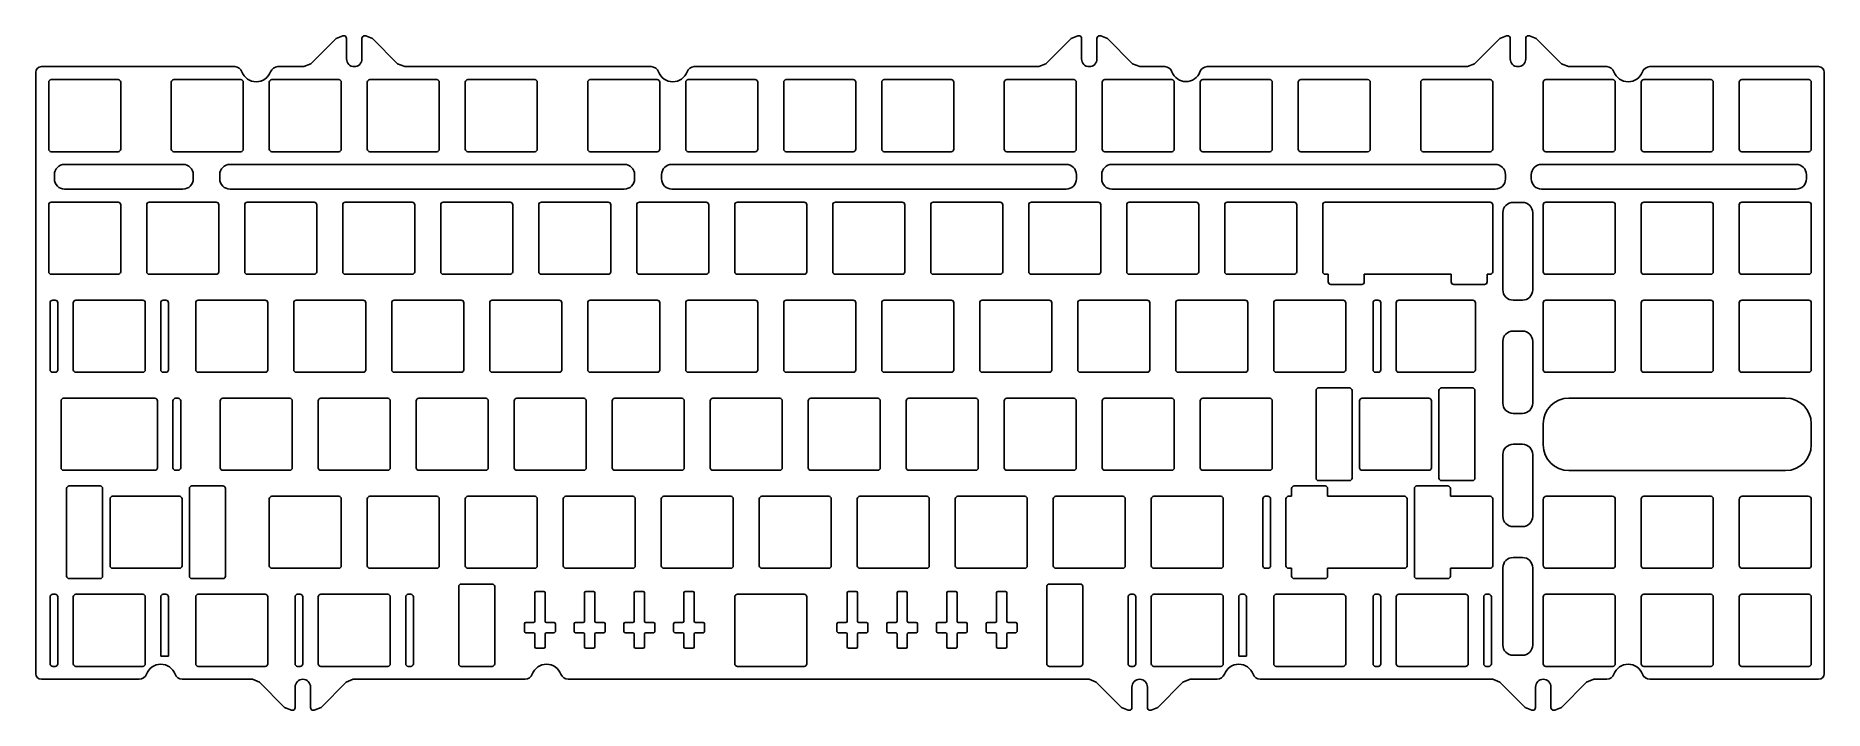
# Model space of a CAD drawing. Extents: x 0 to 348, y -125 to 6.
import ezdxf

# ---------------------------------------------------------------- set-up
doc = ezdxf.new("R2010")
doc.units = 0
doc.header["$MEASUREMENT"] = 0
doc.layers.get('0').update_dxf_attribs({"linetype": 'CONTINUOUS'})
doc.layers.add('默认', color=7, linetype='CONTINUOUS', true_color=0x000000)

msp = doc.modelspace()

# ---------------------------------------------------------------- linework, layer by layer
at = {"color": 0}
for p, q in [((58.37, 5.46), (53.49, 0.57)), ((59.91, 6), (59.68, 6)), ((60.41, 5.5), (60.41, 1.5)), ((63.41, 1.5), (63.41, 5.5)), ((63.91, 6), (64.15, 6)), ((65.45, 5.46), (70.34, 0.57)), ((201.25, 5.46), (196.36, 0.57)), ((202.79, 6), (202.55, 6)), ((203.29, 5.5), (203.29, 1.5)), ((206.29, 1.5), (206.29, 5.5)), ((206.79, 6), (207.02, 6)), ((208.33, 5.46), (213.21, 0.57)), ((284.59, 5.46), (279.71, 0.57)), ((286.13, 6), (285.9, 6)), ((286.63, 5.5), (286.63, 1.5)), ((289.63, 1.5), (289.63, 5.5)), ((290.13, 6), (290.37, 6)), ((291.67, 5.46), (296.56, 0.57)), ((1.1, 0), (38.67, 0)), ((1.1, 0), (38.67, 0)), ((47.05, 0), (52.1, 0)), ((71.72, 0), (119.64, 0)), ((128.01, 0), (194.98, 0)), ((214.6, 0), (219.45, 0)), ((227.72, 0), (278.32, 0)), ((297.94, 0), (305.37, 0)), ((313.75, 0), (346.56, 0)), ((313.75, 0), (346.56, 0)), ((0, -117.96), (0, -1.1)), ((0, -117.96), (0, -1.1)), ((2.52, -3.02), (2.52, -16.02)), ((2.52, -3.02), (2.52, -16.02)), ((3.02, -2.52), (16.02, -2.52)), ((3.02, -2.52), (16.02, -2.52)), ((16.52, -3.02), (16.52, -16.02)), ((16.52, -3.02), (16.52, -16.02)), ((26.34, -3.02), (26.34, -16.02)), ((26.34, -3.02), (26.34, -16.02)), ((26.84, -2.52), (39.84, -2.52)), ((26.84, -2.52), (39.84, -2.52)), ((40.34, -3.02), (40.34, -16.02)), ((40.34, -3.02), (40.34, -16.02)), ((45.39, -3.02), (45.39, -16.02)), ((45.39, -3.02), (45.39, -16.02)), ((45.89, -2.52), (58.89, -2.52)), ((45.89, -2.52), (58.89, -2.52)), ((59.39, -3.02), (59.39, -16.02)), ((59.39, -3.02), (59.39, -16.02)), ((64.44, -3.02), (64.44, -16.02)), ((64.44, -3.02), (64.44, -16.02)), ((64.94, -2.52), (77.94, -2.52)), ((64.94, -2.52), (77.94, -2.52)), ((78.44, -3.02), (78.44, -16.02)), ((78.44, -3.02), (78.44, -16.02)), ((83.49, -3.02), (83.49, -16.02)), ((83.49, -3.02), (83.49, -16.02)), ((83.99, -2.52), (96.99, -2.52)), ((83.99, -2.52), (96.99, -2.52)), ((97.49, -3.02), (97.49, -16.02)), ((97.49, -3.02), (97.49, -16.02)), ((107.3, -3.02), (107.3, -16.02)), ((107.3, -3.02), (107.3, -16.02)), ((107.8, -2.52), (120.8, -2.52)), ((107.8, -2.52), (120.8, -2.52)), ((121.3, -3.02), (121.3, -16.02)), ((121.3, -3.02), (121.3, -16.02)), ((126.35, -3.02), (126.35, -16.02)), ((126.35, -3.02), (126.35, -16.02)), ((126.85, -2.52), (139.85, -2.52)), ((126.85, -2.52), (139.85, -2.52)), ((140.35, -3.02), (140.35, -16.02)), ((140.35, -3.02), (140.35, -16.02)), ((145.4, -3.02), (145.4, -16.02)), ((145.4, -3.02), (145.4, -16.02)), ((145.9, -2.52), (158.9, -2.52)), ((145.9, -2.52), (158.9, -2.52)), ((159.4, -3.02), (159.4, -16.02)), ((159.4, -3.02), (159.4, -16.02)), ((164.45, -3.02), (164.45, -16.02)), ((164.45, -3.02), (164.45, -16.02)), ((164.95, -2.52), (177.95, -2.52)), ((164.95, -2.52), (177.95, -2.52)), ((178.45, -3.02), (178.45, -16.02)), ((178.45, -3.02), (178.45, -16.02)), ((188.26, -3.02), (188.26, -16.02)), ((188.26, -3.02), (188.26, -16.02)), ((188.76, -2.52), (201.76, -2.52)), ((188.76, -2.52), (201.76, -2.52)), ((202.26, -3.02), (202.26, -16.02)), ((202.26, -3.02), (202.26, -16.02)), ((207.31, -3.02), (207.31, -16.02)), ((207.31, -3.02), (207.31, -16.02)), ((207.81, -2.52), (220.81, -2.52)), ((207.81, -2.52), (220.81, -2.52)), ((221.31, -3.02), (221.31, -16.02)), ((221.31, -3.02), (221.31, -16.02)), ((226.36, -3.02), (226.36, -16.02)), ((226.36, -3.02), (226.36, -16.02)), ((226.86, -2.52), (239.86, -2.52)), ((226.86, -2.52), (239.86, -2.52)), ((240.36, -3.02), (240.36, -16.02)), ((240.36, -3.02), (240.36, -16.02)), ((245.41, -3.02), (245.41, -16.02)), ((245.41, -3.02), (245.41, -16.02)), ((245.91, -2.52), (258.91, -2.52)), ((245.91, -2.52), (258.91, -2.52)), ((259.41, -3.02), (259.41, -16.02)), ((259.41, -3.02), (259.41, -16.02)), ((269.23, -3.02), (269.23, -16.02)), ((269.23, -3.02), (269.23, -16.02)), ((269.73, -2.52), (282.72, -2.52)), ((269.73, -2.52), (282.72, -2.52)), ((283.22, -3.02), (283.22, -16.02)), ((283.22, -3.02), (283.22, -16.02)), ((293.04, -3.02), (293.04, -16.02)), ((293.04, -3.02), (293.04, -16.02)), ((293.54, -2.52), (306.54, -2.52)), ((293.54, -2.52), (306.54, -2.52)), ((307.04, -3.02), (307.04, -16.02)), ((307.04, -3.02), (307.04, -16.02)), ((312.09, -3.02), (312.09, -16.02)), ((312.09, -3.02), (312.09, -16.02)), ((312.59, -2.52), (325.59, -2.52)), ((312.59, -2.52), (325.59, -2.52)), ((326.09, -3.02), (326.09, -16.02)), ((326.09, -3.02), (326.09, -16.02)), ((331.14, -3.02), (331.14, -16.02)), ((331.14, -3.02), (331.14, -16.02)), ((331.64, -2.52), (344.64, -2.52)), ((331.64, -2.52), (344.64, -2.52)), ((345.14, -3.02), (345.14, -16.02)), ((345.14, -3.02), (345.14, -16.02)), ((347.66, -117.96), (347.66, -1.1)), ((347.66, -117.96), (347.66, -1.1)), ((3.02, -16.52), (16.02, -16.52)), ((3.02, -16.52), (16.02, -16.52)), ((26.84, -16.52), (39.84, -16.52)), ((26.84, -16.52), (39.84, -16.52)), ((45.89, -16.52), (58.89, -16.52)), ((45.89, -16.52), (58.89, -16.52)), ((64.94, -16.52), (77.94, -16.52)), ((64.94, -16.52), (77.94, -16.52)), ((83.99, -16.52), (96.99, -16.52)), ((83.99, -16.52), (96.99, -16.52)), ((107.8, -16.52), (120.8, -16.52)), ((107.8, -16.52), (120.8, -16.52)), ((126.85, -16.52), (139.85, -16.52)), ((126.85, -16.52), (139.85, -16.52)), ((145.9, -16.52), (158.9, -16.52)), ((145.9, -16.52), (158.9, -16.52)), ((164.95, -16.52), (177.95, -16.52)), ((164.95, -16.52), (177.95, -16.52)), ((188.76, -16.52), (201.76, -16.52)), ((188.76, -16.52), (201.76, -16.52)), ((207.81, -16.52), (220.81, -16.52)), ((207.81, -16.52), (220.81, -16.52)), ((226.86, -16.52), (239.86, -16.52)), ((226.86, -16.52), (239.86, -16.52)), ((245.91, -16.52), (258.91, -16.52)), ((245.91, -16.52), (258.91, -16.52)), ((269.73, -16.52), (282.72, -16.52)), ((269.73, -16.52), (282.72, -16.52)), ((293.54, -16.52), (306.54, -16.52)), ((293.54, -16.52), (306.54, -16.52)), ((312.59, -16.52), (325.59, -16.52)), ((312.59, -16.52), (325.59, -16.52)), ((331.64, -16.52), (344.64, -16.52)), ((331.64, -16.52), (344.64, -16.52)), ((2.52, -26.84), (2.52, -39.84)), ((2.52, -26.84), (2.52, -39.84)), ((3.02, -26.34), (16.02, -26.34)), ((3.02, -26.34), (16.02, -26.34)), ((16.52, -26.84), (16.52, -39.84)), ((16.52, -26.84), (16.52, -39.84)), ((21.57, -26.84), (21.57, -39.84)), ((21.57, -26.84), (21.57, -39.84)), ((22.07, -26.34), (35.08, -26.34)), ((22.07, -26.34), (35.08, -26.34)), ((35.58, -26.84), (35.58, -39.84)), ((35.58, -26.84), (35.58, -39.84)), ((40.62, -26.84), (40.62, -39.84)), ((40.62, -26.84), (40.62, -39.84)), ((41.12, -26.34), (54.12, -26.34)), ((41.12, -26.34), (54.12, -26.34)), ((54.62, -26.84), (54.62, -39.84)), ((54.62, -26.84), (54.62, -39.84)), ((59.67, -26.84), (59.67, -39.84)), ((59.67, -26.84), (59.67, -39.84)), ((60.17, -26.34), (73.17, -26.34)), ((60.17, -26.34), (73.17, -26.34)), ((73.67, -26.84), (73.67, -39.84)), ((73.67, -26.84), (73.67, -39.84)), ((78.72, -26.84), (78.72, -39.84)), ((78.72, -26.84), (78.72, -39.84)), ((79.22, -26.34), (92.22, -26.34)), ((79.22, -26.34), (92.22, -26.34)), ((92.72, -26.84), (92.72, -39.84)), ((92.72, -26.84), (92.72, -39.84)), ((97.78, -26.84), (97.78, -39.84)), ((97.78, -26.84), (97.78, -39.84)), ((98.28, -26.34), (111.28, -26.34)), ((98.28, -26.34), (111.28, -26.34)), ((111.78, -26.84), (111.78, -39.84)), ((111.78, -26.84), (111.78, -39.84)), ((116.83, -26.84), (116.83, -39.84)), ((116.83, -26.84), (116.83, -39.84)), ((117.33, -26.34), (130.32, -26.34)), ((117.33, -26.34), (130.32, -26.34)), ((130.82, -26.84), (130.82, -39.84)), ((130.82, -26.84), (130.82, -39.84)), ((135.88, -26.84), (135.88, -39.84)), ((135.88, -26.84), (135.88, -39.84)), ((136.38, -26.34), (149.38, -26.34)), ((136.38, -26.34), (149.38, -26.34)), ((149.88, -26.84), (149.88, -39.84)), ((149.88, -26.84), (149.88, -39.84)), ((154.93, -26.84), (154.93, -39.84)), ((154.93, -26.84), (154.93, -39.84)), ((155.43, -26.34), (168.43, -26.34)), ((155.43, -26.34), (168.43, -26.34)), ((168.93, -26.84), (168.93, -39.84)), ((168.93, -26.84), (168.93, -39.84)), ((173.97, -26.84), (173.97, -39.84)), ((173.97, -26.84), (173.97, -39.84)), ((174.47, -26.34), (187.47, -26.34)), ((174.47, -26.34), (187.47, -26.34)), ((187.97, -26.84), (187.97, -39.84)), ((187.97, -26.84), (187.97, -39.84)), ((193.03, -26.84), (193.03, -39.84)), ((193.03, -26.84), (193.03, -39.84)), ((193.53, -26.34), (206.53, -26.34)), ((193.53, -26.34), (206.53, -26.34)), ((207.03, -26.84), (207.03, -39.84)), ((207.03, -26.84), (207.03, -39.84)), ((212.07, -26.84), (212.07, -39.84)), ((212.07, -26.84), (212.07, -39.84)), ((212.57, -26.34), (225.57, -26.34)), ((212.57, -26.34), (225.57, -26.34)), ((226.07, -26.84), (226.07, -39.84)), ((226.07, -26.84), (226.07, -39.84)), ((231.12, -26.84), (231.12, -39.84)), ((231.12, -26.84), (231.12, -39.84)), ((231.12, -39.84), (231.12, -26.84)), ((231.62, -26.34), (244.62, -26.34)), ((231.62, -26.34), (244.62, -26.34)), ((231.62, -26.34), (244.62, -26.34)), ((245.12, -26.84), (245.12, -39.84)), ((245.12, -26.84), (245.12, -39.84)), ((245.12, -26.84), (245.12, -39.84)), ((293.04, -26.84), (293.04, -39.84)), ((293.04, -26.84), (293.04, -39.84)), ((293.54, -26.34), (306.54, -26.34)), ((293.54, -26.34), (306.54, -26.34)), ((307.04, -26.84), (307.04, -39.84)), ((307.04, -26.84), (307.04, -39.84)), ((312.09, -26.84), (312.09, -39.84)), ((312.09, -26.84), (312.09, -39.84)), ((312.59, -26.34), (325.59, -26.34)), ((312.59, -26.34), (325.59, -26.34)), ((326.09, -26.84), (326.09, -39.84)), ((326.09, -26.84), (326.09, -39.84)), ((331.14, -26.84), (331.14, -39.84)), ((331.14, -26.84), (331.14, -39.84)), ((331.64, -26.34), (344.64, -26.34)), ((331.64, -26.34), (344.64, -26.34)), ((345.14, -26.84), (345.14, -39.84)), ((345.14, -26.84), (345.14, -39.84)), ((3.02, -40.34), (16.02, -40.34)), ((3.02, -40.34), (16.02, -40.34)), ((22.07, -40.34), (35.08, -40.34)), ((22.07, -40.34), (35.08, -40.34)), ((41.12, -40.34), (54.12, -40.34)), ((41.12, -40.34), (54.12, -40.34)), ((60.17, -40.34), (73.17, -40.34)), ((60.17, -40.34), (73.17, -40.34)), ((79.22, -40.34), (92.22, -40.34)), ((79.22, -40.34), (92.22, -40.34)), ((98.28, -40.34), (111.28, -40.34)), ((98.28, -40.34), (111.28, -40.34)), ((117.33, -40.34), (130.32, -40.34)), ((117.33, -40.34), (130.32, -40.34)), ((136.38, -40.34), (149.38, -40.34)), ((136.38, -40.34), (149.38, -40.34)), ((155.43, -40.34), (168.43, -40.34)), ((155.43, -40.34), (168.43, -40.34)), ((174.47, -40.34), (187.47, -40.34)), ((174.47, -40.34), (187.47, -40.34)), ((193.53, -40.34), (206.53, -40.34)), ((193.53, -40.34), (206.53, -40.34)), ((212.57, -40.34), (225.57, -40.34)), ((212.57, -40.34), (225.57, -40.34)), ((231.62, -40.34), (244.62, -40.34)), ((231.62, -40.34), (244.62, -40.34)), ((244.62, -40.34), (231.62, -40.34)), ((293.54, -40.34), (306.54, -40.34)), ((293.54, -40.34), (306.54, -40.34)), ((312.59, -40.34), (325.59, -40.34)), ((312.59, -40.34), (325.59, -40.34)), ((331.64, -40.34), (344.64, -40.34)), ((331.64, -40.34), (344.64, -40.34)), ((2.79, -45.89), (2.79, -58.89)), ((2.79, -45.89), (2.79, -58.89)), ((3.29, -45.39), (3.79, -45.39)), ((3.29, -45.39), (3.79, -45.39)), ((4.29, -45.89), (4.29, -58.89)), ((4.29, -45.89), (4.29, -58.89)), ((7.29, -45.89), (7.29, -58.89)), ((7.29, -45.89), (7.29, -58.89)), ((7.79, -45.39), (20.79, -45.39)), ((7.79, -45.39), (20.79, -45.39)), ((21.29, -45.89), (21.29, -58.89)), ((21.29, -45.89), (21.29, -58.89)), ((24.29, -45.89), (24.29, -58.89)), ((24.29, -45.89), (24.29, -58.89)), ((24.79, -45.39), (25.29, -45.39)), ((24.79, -45.39), (25.29, -45.39)), ((25.79, -45.89), (25.79, -58.89)), ((25.79, -45.89), (25.79, -58.89)), ((31.1, -45.89), (31.1, -58.89)), ((31.1, -45.89), (31.1, -58.89)), ((31.6, -45.39), (44.6, -45.39)), ((31.6, -45.39), (44.6, -45.39)), ((45.1, -45.89), (45.1, -58.89)), ((45.1, -45.89), (45.1, -58.89)), ((50.15, -45.89), (50.15, -58.89)), ((50.15, -45.89), (50.15, -58.89)), ((50.65, -45.39), (63.65, -45.39)), ((50.65, -45.39), (63.65, -45.39)), ((64.15, -45.89), (64.15, -58.89)), ((64.15, -45.89), (64.15, -58.89)), ((69.2, -45.89), (69.2, -58.89)), ((69.2, -45.89), (69.2, -58.89)), ((69.7, -45.39), (82.7, -45.39)), ((69.7, -45.39), (82.7, -45.39)), ((83.2, -45.89), (83.2, -58.89)), ((83.2, -45.89), (83.2, -58.89)), ((88.25, -45.89), (88.25, -58.89)), ((88.25, -45.89), (88.25, -58.89)), ((88.75, -45.39), (101.75, -45.39)), ((88.75, -45.39), (101.75, -45.39)), ((102.25, -45.89), (102.25, -58.89)), ((102.25, -45.89), (102.25, -58.89)), ((107.3, -45.89), (107.3, -58.89)), ((107.3, -45.89), (107.3, -58.89)), ((107.8, -45.39), (120.8, -45.39)), ((107.8, -45.39), (120.8, -45.39)), ((121.3, -45.89), (121.3, -58.89)), ((121.3, -45.89), (121.3, -58.89)), ((126.35, -45.89), (126.35, -58.89)), ((126.35, -45.89), (126.35, -58.89)), ((126.85, -45.39), (139.85, -45.39)), ((126.85, -45.39), (139.85, -45.39)), ((140.35, -45.89), (140.35, -58.89)), ((140.35, -45.89), (140.35, -58.89)), ((145.4, -45.89), (145.4, -58.89)), ((145.4, -45.89), (145.4, -58.89)), ((145.9, -45.39), (158.9, -45.39)), ((145.9, -45.39), (158.9, -45.39)), ((159.4, -45.89), (159.4, -58.89)), ((159.4, -45.89), (159.4, -58.89)), ((164.45, -45.89), (164.45, -58.89)), ((164.45, -45.89), (164.45, -58.89)), ((164.95, -45.39), (177.95, -45.39)), ((164.95, -45.39), (177.95, -45.39)), ((178.45, -45.89), (178.45, -58.89)), ((178.45, -45.89), (178.45, -58.89)), ((183.5, -45.89), (183.5, -58.89)), ((183.5, -45.89), (183.5, -58.89)), ((184, -45.39), (197, -45.39)), ((184, -45.39), (197, -45.39)), ((197.5, -45.89), (197.5, -58.89)), ((197.5, -45.89), (197.5, -58.89)), ((202.55, -45.89), (202.55, -58.89)), ((202.55, -45.89), (202.55, -58.89)), ((203.05, -45.39), (216.05, -45.39)), ((203.05, -45.39), (216.05, -45.39)), ((216.55, -45.89), (216.55, -58.89)), ((216.55, -45.89), (216.55, -58.89)), ((221.6, -45.89), (221.6, -58.89)), ((221.6, -45.89), (221.6, -58.89)), ((222.1, -45.39), (235.1, -45.39)), ((222.1, -45.39), (235.1, -45.39)), ((235.6, -45.89), (235.6, -58.89)), ((235.6, -45.89), (235.6, -58.89)), ((240.65, -45.89), (240.65, -58.89)), ((240.65, -45.89), (240.65, -58.89)), ((241.15, -45.39), (254.15, -45.39)), ((241.15, -45.39), (254.15, -45.39)), ((254.65, -45.89), (254.65, -58.89)), ((254.65, -45.89), (254.65, -58.89)), ((259.96, -45.89), (259.96, -58.89)), ((259.96, -45.89), (259.96, -58.89)), ((260.46, -45.39), (260.96, -45.39)), ((260.46, -45.39), (260.96, -45.39)), ((261.46, -45.89), (261.46, -58.89)), ((261.46, -45.89), (261.46, -58.89)), ((264.46, -58.89), (264.46, -45.89)), ((264.46, -58.89), (264.46, -45.89)), ((264.96, -45.39), (279.34, -45.39)), ((264.96, -45.39), (279.34, -45.39)), ((279.84, -45.89), (279.84, -58.89)), ((279.84, -45.89), (279.84, -58.89)), ((293.04, -45.89), (293.04, -58.89)), ((293.04, -45.89), (293.04, -58.89)), ((293.54, -45.39), (306.54, -45.39)), ((293.54, -45.39), (306.54, -45.39)), ((307.04, -45.89), (307.04, -58.89)), ((307.04, -45.89), (307.04, -58.89)), ((312.09, -45.89), (312.09, -58.89)), ((312.09, -45.89), (312.09, -58.89)), ((312.59, -45.39), (325.59, -45.39)), ((312.59, -45.39), (325.59, -45.39)), ((326.09, -45.89), (326.09, -58.89)), ((326.09, -45.89), (326.09, -58.89)), ((331.14, -45.89), (331.14, -58.89)), ((331.14, -45.89), (331.14, -58.89)), ((331.64, -45.39), (344.64, -45.39)), ((331.64, -45.39), (344.64, -45.39)), ((345.14, -45.89), (345.14, -58.89)), ((345.14, -45.89), (345.14, -58.89)), ((3.29, -59.39), (3.79, -59.39)), ((3.29, -59.39), (3.79, -59.39)), ((7.79, -59.39), (20.79, -59.39)), ((7.79, -59.39), (20.79, -59.39)), ((24.79, -59.39), (25.29, -59.39)), ((24.79, -59.39), (25.29, -59.39)), ((31.6, -59.39), (44.6, -59.39)), ((31.6, -59.39), (44.6, -59.39)), ((50.65, -59.39), (63.65, -59.39)), ((50.65, -59.39), (63.65, -59.39)), ((69.7, -59.39), (82.7, -59.39)), ((69.7, -59.39), (82.7, -59.39)), ((88.75, -59.39), (101.75, -59.39)), ((88.75, -59.39), (101.75, -59.39)), ((107.8, -59.39), (120.8, -59.39)), ((107.8, -59.39), (120.8, -59.39)), ((126.85, -59.39), (139.85, -59.39)), ((126.85, -59.39), (139.85, -59.39)), ((145.9, -59.39), (158.9, -59.39)), ((145.9, -59.39), (158.9, -59.39)), ((164.95, -59.39), (177.95, -59.39)), ((164.95, -59.39), (177.95, -59.39)), ((184, -59.39), (197, -59.39)), ((184, -59.39), (197, -59.39)), ((203.05, -59.39), (216.05, -59.39)), ((203.05, -59.39), (216.05, -59.39)), ((222.1, -59.39), (235.1, -59.39)), ((222.1, -59.39), (235.1, -59.39)), ((241.15, -59.39), (254.15, -59.39)), ((241.15, -59.39), (254.15, -59.39)), ((249.38, -62.44), (255.38, -62.44)), ((249.38, -62.44), (255.38, -62.44)), ((260.46, -59.39), (260.96, -59.39)), ((260.46, -59.39), (260.96, -59.39)), ((264.96, -59.39), (279.34, -59.39)), ((279.34, -59.39), (264.96, -59.39)), ((273.26, -62.44), (279.26, -62.44)), ((273.26, -62.44), (279.26, -62.44)), ((293.54, -59.39), (306.54, -59.39)), ((293.54, -59.39), (306.54, -59.39)), ((312.59, -59.39), (325.59, -59.39)), ((312.59, -59.39), (325.59, -59.39)), ((331.64, -59.39), (344.64, -59.39)), ((331.64, -59.39), (344.64, -59.39)), ((4.91, -64.94), (4.91, -77.94)), ((4.91, -64.94), (4.91, -77.94)), ((5.41, -64.44), (23.17, -64.44)), ((5.41, -64.44), (23.17, -64.44)), ((23.67, -64.94), (23.67, -77.94)), ((23.67, -64.94), (23.67, -77.94)), ((26.67, -64.94), (26.67, -77.94)), ((26.67, -64.94), (26.67, -77.94)), ((27.17, -64.44), (27.67, -64.44)), ((27.17, -64.44), (27.67, -64.44)), ((28.17, -64.94), (28.17, -77.94)), ((28.17, -64.94), (28.17, -77.94)), ((35.86, -64.94), (35.86, -77.94)), ((35.86, -64.94), (35.86, -77.94)), ((36.36, -64.44), (49.36, -64.44)), ((36.36, -64.44), (49.36, -64.44)), ((49.86, -64.94), (49.86, -77.94)), ((49.86, -64.94), (49.86, -77.94)), ((54.91, -64.94), (54.91, -77.94)), ((54.91, -64.94), (54.91, -77.94)), ((55.41, -64.44), (68.41, -64.44)), ((55.41, -64.44), (68.41, -64.44)), ((68.91, -64.94), (68.91, -77.94)), ((68.91, -64.94), (68.91, -77.94)), ((73.96, -64.94), (73.96, -77.94)), ((73.96, -64.94), (73.96, -77.94)), ((74.46, -64.44), (87.46, -64.44)), ((74.46, -64.44), (87.46, -64.44)), ((87.96, -64.94), (87.96, -77.94)), ((87.96, -64.94), (87.96, -77.94)), ((93.01, -64.94), (93.01, -77.94)), ((93.01, -64.94), (93.01, -77.94)), ((93.51, -64.44), (106.51, -64.44)), ((93.51, -64.44), (106.51, -64.44)), ((107.01, -64.94), (107.01, -77.94)), ((107.01, -64.94), (107.01, -77.94)), ((112.06, -64.94), (112.06, -77.94)), ((112.06, -64.94), (112.06, -77.94)), ((112.56, -64.44), (125.56, -64.44)), ((112.56, -64.44), (125.56, -64.44)), ((126.06, -64.94), (126.06, -77.94)), ((126.06, -64.94), (126.06, -77.94)), ((131.11, -64.94), (131.11, -77.94)), ((131.11, -64.94), (131.11, -77.94)), ((131.61, -64.44), (144.61, -64.44)), ((131.61, -64.44), (144.61, -64.44)), ((145.11, -64.94), (145.11, -77.94)), ((145.11, -64.94), (145.11, -77.94)), ((150.16, -64.94), (150.16, -77.94)), ((150.16, -64.94), (150.16, -77.94)), ((150.66, -64.44), (163.66, -64.44)), ((150.66, -64.44), (163.66, -64.44)), ((164.16, -64.94), (164.16, -77.94)), ((164.16, -64.94), (164.16, -77.94)), ((169.21, -64.94), (169.21, -77.94)), ((169.21, -64.94), (169.21, -77.94)), ((169.71, -64.44), (182.71, -64.44)), ((169.71, -64.44), (182.71, -64.44)), ((183.21, -64.94), (183.21, -77.94)), ((183.21, -64.94), (183.21, -77.94)), ((188.26, -64.94), (188.26, -77.94)), ((188.26, -64.94), (188.26, -77.94)), ((188.76, -64.44), (201.76, -64.44)), ((188.76, -64.44), (201.76, -64.44)), ((202.26, -64.94), (202.26, -77.94)), ((202.26, -64.94), (202.26, -77.94)), ((207.31, -64.94), (207.31, -77.94)), ((207.31, -64.94), (207.31, -77.94)), ((207.81, -64.44), (220.81, -64.44)), ((207.81, -64.44), (220.81, -64.44)), ((221.31, -64.94), (221.31, -77.94)), ((221.31, -64.94), (221.31, -77.94)), ((226.36, -64.94), (226.36, -77.94)), ((226.36, -64.94), (226.36, -77.94)), ((226.86, -64.44), (239.86, -64.44)), ((226.86, -64.44), (239.86, -64.44)), ((240.36, -64.94), (240.36, -77.94)), ((240.36, -64.94), (240.36, -77.94)), ((248.88, -62.94), (248.88, -79.94)), ((248.88, -62.94), (248.88, -79.94)), ((255.88, -62.94), (255.88, -79.94)), ((255.88, -62.94), (255.88, -79.94)), ((257.32, -64.94), (257.32, -77.94)), ((257.32, -77.94), (257.32, -64.94)), ((257.82, -64.44), (270.82, -64.44)), ((257.82, -64.44), (270.82, -64.44)), ((271.32, -64.94), (271.32, -77.94)), ((271.32, -64.94), (271.32, -77.94)), ((272.76, -79.94), (272.76, -62.94)), ((272.76, -62.94), (272.76, -79.94)), ((279.76, -79.94), (279.76, -62.94)), ((279.76, -62.94), (279.76, -79.94)), ((5.41, -78.44), (23.17, -78.44)), ((5.41, -78.44), (23.17, -78.44)), ((27.17, -78.44), (27.67, -78.44)), ((27.17, -78.44), (27.67, -78.44)), ((36.36, -78.44), (49.36, -78.44)), ((36.36, -78.44), (49.36, -78.44)), ((55.41, -78.44), (68.41, -78.44)), ((55.41, -78.44), (68.41, -78.44)), ((74.46, -78.44), (87.46, -78.44)), ((74.46, -78.44), (87.46, -78.44)), ((93.51, -78.44), (106.51, -78.44)), ((93.51, -78.44), (106.51, -78.44)), ((112.56, -78.44), (125.56, -78.44)), ((112.56, -78.44), (125.56, -78.44)), ((131.61, -78.44), (144.61, -78.44)), ((131.61, -78.44), (144.61, -78.44)), ((150.66, -78.44), (163.66, -78.44)), ((150.66, -78.44), (163.66, -78.44)), ((169.71, -78.44), (182.71, -78.44)), ((169.71, -78.44), (182.71, -78.44)), ((188.76, -78.44), (201.76, -78.44)), ((188.76, -78.44), (201.76, -78.44)), ((207.81, -78.44), (220.81, -78.44)), ((207.81, -78.44), (220.81, -78.44)), ((226.86, -78.44), (239.86, -78.44)), ((226.86, -78.44), (239.86, -78.44)), ((270.82, -78.44), (257.82, -78.44)), ((270.82, -78.44), (257.82, -78.44)), ((5.99, -81.99), (5.99, -98.99)), ((5.99, -81.99), (5.99, -98.99)), ((6.49, -81.49), (12.49, -81.49)), ((6.49, -81.49), (12.49, -81.49)), ((12.99, -81.99), (12.99, -98.99)), ((12.99, -81.99), (12.99, -98.99)), ((29.87, -81.99), (29.87, -98.99)), ((29.87, -81.99), (29.87, -98.99)), ((30.37, -81.49), (36.37, -81.49)), ((30.37, -81.49), (36.37, -81.49)), ((36.87, -81.99), (36.87, -98.99)), ((36.87, -81.99), (36.87, -98.99)), ((244.12, -83.49), (244.12, -81.99)), ((244.12, -83.49), (244.12, -81.99)), ((244.62, -81.49), (250.62, -81.49)), ((244.62, -81.49), (250.62, -81.49)), ((249.38, -80.44), (255.38, -80.44)), ((249.38, -80.44), (255.38, -80.44)), ((251.12, -81.99), (251.12, -83.49)), ((251.12, -81.99), (251.12, -83.49)), ((267.99, -81.99), (267.99, -98.99)), ((267.99, -81.99), (267.99, -98.99)), ((268.49, -81.49), (274.49, -81.49)), ((268.49, -81.49), (274.49, -81.49)), ((279.26, -80.44), (273.26, -80.44)), ((279.26, -80.44), (273.26, -80.44)), ((274.99, -81.99), (274.99, -83.49)), ((274.99, -81.99), (274.99, -83.49)), ((14.43, -83.99), (14.43, -96.99)), ((14.43, -96.99), (14.43, -83.99)), ((14.93, -83.49), (27.93, -83.49)), ((14.93, -83.49), (27.93, -83.49)), ((28.43, -83.99), (28.43, -96.99)), ((28.43, -83.99), (28.43, -96.99)), ((45.39, -83.99), (45.39, -96.99)), ((45.39, -83.99), (45.39, -96.99)), ((45.89, -83.49), (58.89, -83.49)), ((45.89, -83.49), (58.89, -83.49)), ((59.39, -83.99), (59.39, -96.99)), ((59.39, -83.99), (59.39, -96.99)), ((64.44, -83.99), (64.44, -96.99)), ((64.44, -83.99), (64.44, -96.99)), ((64.94, -83.49), (77.94, -83.49)), ((64.94, -83.49), (77.94, -83.49)), ((78.44, -83.99), (78.44, -96.99)), ((78.44, -83.99), (78.44, -96.99)), ((83.49, -83.99), (83.49, -96.99)), ((83.49, -83.99), (83.49, -96.99)), ((83.99, -83.49), (96.99, -83.49)), ((83.99, -83.49), (96.99, -83.49)), ((97.49, -83.99), (97.49, -96.99)), ((97.49, -83.99), (97.49, -96.99)), ((102.54, -83.99), (102.54, -96.99)), ((102.54, -83.99), (102.54, -96.99)), ((103.04, -83.49), (116.04, -83.49)), ((103.04, -83.49), (116.04, -83.49)), ((116.54, -83.99), (116.54, -96.99)), ((116.54, -83.99), (116.54, -96.99)), ((121.59, -83.99), (121.59, -96.99)), ((121.59, -83.99), (121.59, -96.99)), ((122.09, -83.49), (135.09, -83.49)), ((122.09, -83.49), (135.09, -83.49)), ((135.59, -83.99), (135.59, -96.99)), ((135.59, -83.99), (135.59, -96.99)), ((140.64, -83.99), (140.64, -96.99)), ((140.64, -83.99), (140.64, -96.99)), ((141.14, -83.49), (154.14, -83.49)), ((141.14, -83.49), (154.14, -83.49)), ((154.64, -83.99), (154.64, -96.99)), ((154.64, -83.99), (154.64, -96.99)), ((159.69, -83.99), (159.69, -96.99)), ((159.69, -83.99), (159.69, -96.99)), ((160.19, -83.49), (173.19, -83.49)), ((160.19, -83.49), (173.19, -83.49)), ((173.69, -83.99), (173.69, -96.99)), ((173.69, -83.99), (173.69, -96.99)), ((178.74, -83.99), (178.74, -96.99)), ((178.74, -83.99), (178.74, -96.99)), ((179.24, -83.49), (192.24, -83.49)), ((179.24, -83.49), (192.24, -83.49)), ((192.74, -83.99), (192.74, -96.99)), ((192.74, -83.99), (192.74, -96.99)), ((197.79, -83.99), (197.79, -96.99)), ((197.79, -83.99), (197.79, -96.99)), ((198.29, -83.49), (211.29, -83.49)), ((198.29, -83.49), (211.29, -83.49)), ((211.79, -83.99), (211.79, -96.99)), ((211.79, -83.99), (211.79, -96.99)), ((216.84, -83.99), (216.84, -96.99)), ((216.84, -83.99), (216.84, -96.99)), ((217.34, -83.49), (230.34, -83.49)), ((217.34, -83.49), (230.34, -83.49)), ((230.84, -83.99), (230.84, -96.99)), ((230.84, -83.99), (230.84, -96.99)), ((238.53, -83.99), (238.53, -96.99)), ((238.53, -83.99), (238.53, -96.99)), ((239.03, -83.49), (239.53, -83.49)), ((239.03, -83.49), (239.53, -83.49)), ((240.03, -83.99), (240.03, -96.99)), ((240.03, -83.99), (240.03, -96.99)), ((243.03, -83.99), (243.03, -96.99)), ((243.03, -83.99), (243.03, -96.99)), ((243.53, -83.49), (244.12, -83.49)), ((243.53, -83.49), (244.12, -83.49)), ((251.12, -83.49), (266.06, -83.49)), ((251.12, -83.49), (266.06, -83.49)), ((266.56, -83.99), (266.56, -96.99)), ((266.56, -83.99), (266.56, -96.99)), ((274.99, -83.49), (282.72, -83.49)), ((274.99, -83.49), (282.72, -83.49)), ((283.22, -83.99), (283.22, -96.99)), ((283.22, -83.99), (283.22, -96.99)), ((312.09, -83.99), (312.09, -96.99)), ((312.09, -83.99), (312.09, -96.99)), ((312.59, -83.49), (325.59, -83.49)), ((312.59, -83.49), (325.59, -83.49)), ((326.09, -83.99), (326.09, -96.99)), ((326.09, -83.99), (326.09, -96.99)), ((6.49, -99.49), (12.49, -99.49)), ((6.49, -99.49), (12.49, -99.49)), ((14.93, -97.49), (27.93, -97.49)), ((14.93, -97.49), (27.93, -97.49)), ((30.37, -99.49), (36.37, -99.49)), ((30.37, -99.49), (36.37, -99.49)), ((45.89, -97.49), (58.89, -97.49)), ((45.89, -97.49), (58.89, -97.49)), ((64.94, -97.49), (77.94, -97.49)), ((64.94, -97.49), (77.94, -97.49)), ((88.72, -100.54), (82.72, -100.54)), ((88.72, -100.54), (82.72, -100.54)), ((83.99, -97.49), (96.99, -97.49)), ((83.99, -97.49), (96.99, -97.49)), ((103.04, -97.49), (116.04, -97.49)), ((103.04, -97.49), (116.04, -97.49)), ((122.09, -97.49), (135.09, -97.49)), ((122.09, -97.49), (135.09, -97.49)), ((141.14, -97.49), (154.14, -97.49)), ((141.14, -97.49), (154.14, -97.49)), ((160.19, -97.49), (173.19, -97.49)), ((160.19, -97.49), (173.19, -97.49)), ((179.24, -97.49), (192.24, -97.49)), ((179.24, -97.49), (192.24, -97.49)), ((203.03, -100.54), (197.03, -100.54)), ((203.03, -100.54), (197.03, -100.54)), ((198.29, -97.49), (211.29, -97.49)), ((198.29, -97.49), (211.29, -97.49)), ((217.34, -97.49), (230.34, -97.49)), ((217.34, -97.49), (230.34, -97.49)), ((239.03, -97.49), (239.53, -97.49)), ((239.03, -97.49), (239.53, -97.49)), ((243.53, -97.49), (244.12, -97.49)), ((243.53, -97.49), (244.12, -97.49)), ((244.12, -97.49), (244.12, -98.99)), ((244.12, -97.49), (244.12, -98.99)), ((244.62, -99.49), (250.62, -99.49)), ((244.62, -99.49), (250.62, -99.49)), ((251.12, -97.49), (266.06, -97.49)), ((251.12, -97.49), (251.12, -98.99)), ((251.12, -97.49), (266.06, -97.49)), ((251.12, -97.49), (251.12, -98.99)), ((268.49, -99.49), (274.49, -99.49)), ((268.49, -99.49), (274.49, -99.49)), ((274.99, -97.49), (282.72, -97.49)), ((274.99, -97.49), (274.99, -98.99)), ((274.99, -97.49), (282.72, -97.49)), ((274.99, -97.49), (274.99, -98.99)), ((312.59, -97.49), (325.59, -97.49)), ((312.59, -97.49), (325.59, -97.49)), ((2.79, -103.04), (2.79, -116.04)), ((2.79, -103.04), (2.79, -116.04)), ((3.29, -102.54), (3.79, -102.54)), ((3.29, -102.54), (3.79, -102.54)), ((4.29, -103.04), (4.29, -116.04)), ((4.29, -103.04), (4.29, -116.04)), ((7.29, -103.04), (7.29, -116.04)), ((7.29, -103.04), (7.29, -116.04)), ((7.79, -102.54), (20.79, -102.54)), ((7.79, -102.54), (20.79, -102.54)), ((21.29, -103.04), (21.29, -116.04)), ((21.29, -103.04), (21.29, -116.04)), ((24.29, -103.04), (24.29, -114.54)), ((24.29, -103.04), (24.29, -114.54)), ((24.79, -102.54), (25.29, -102.54)), ((24.79, -102.54), (25.29, -102.54)), ((25.79, -103.04), (25.79, -114.54)), ((25.79, -103.04), (25.79, -114.54)), ((31.1, -103.04), (31.1, -116.04)), ((31.1, -103.04), (31.1, -116.04)), ((31.6, -102.54), (44.6, -102.54)), ((31.6, -102.54), (44.6, -102.54)), ((45.1, -103.04), (45.1, -116.04)), ((45.1, -103.04), (45.1, -116.04)), ((50.41, -103.04), (50.41, -116.04)), ((50.41, -103.04), (50.41, -116.04)), ((50.91, -102.54), (51.41, -102.54)), ((50.91, -102.54), (51.41, -102.54)), ((51.91, -103.04), (51.91, -116.04)), ((51.91, -103.04), (51.91, -116.04)), ((54.91, -103.04), (54.91, -116.04)), ((54.91, -103.04), (54.91, -116.04)), ((55.41, -102.54), (68.41, -102.54)), ((55.41, -102.54), (68.41, -102.54)), ((68.91, -103.04), (68.91, -116.04)), ((68.91, -103.04), (68.91, -116.04)), ((71.91, -103.04), (71.91, -116.04)), ((71.91, -103.04), (71.91, -116.04)), ((72.41, -102.54), (72.91, -102.54)), ((72.41, -102.54), (72.91, -102.54)), ((73.41, -103.04), (73.41, -116.04)), ((73.41, -103.04), (73.41, -116.04)), ((82.22, -101.04), (82.22, -116.04)), ((82.22, -101.04), (82.22, -116.04)), ((89.22, -101.04), (89.22, -116.04)), ((89.22, -101.04), (89.22, -116.04)), ((97, -107.75), (97, -102.25)), ((97, -107.75), (97, -102.25)), ((97.25, -102), (98.75, -102)), ((97.25, -102), (98.75, -102)), ((99, -102.25), (99, -107.75)), ((99, -102.25), (99, -107.75)), ((106.67, -107.75), (106.67, -102.25)), ((106.67, -107.75), (106.67, -102.25)), ((106.92, -102), (108.42, -102)), ((106.92, -102), (108.42, -102)), ((108.67, -102.25), (108.67, -107.75)), ((108.67, -102.25), (108.67, -107.75)), ((116.33, -107.75), (116.33, -102.25)), ((116.33, -107.75), (116.33, -102.25)), ((116.58, -102), (118.08, -102)), ((116.58, -102), (118.08, -102)), ((118.33, -102.25), (118.33, -107.75)), ((118.33, -102.25), (118.33, -107.75)), ((126, -107.75), (126, -102.25)), ((126, -107.75), (126, -102.25)), ((126.25, -102), (127.75, -102)), ((126.25, -102), (127.75, -102)), ((128, -102.25), (128, -107.75)), ((128, -102.25), (128, -107.75)), ((135.88, -103.04), (135.88, -116.04)), ((135.88, -103.04), (135.88, -116.04)), ((136.38, -102.54), (149.38, -102.54)), ((136.38, -102.54), (149.38, -102.54)), ((149.88, -103.04), (149.88, -116.04)), ((149.88, -103.04), (149.88, -116.04)), ((157.75, -107.75), (157.75, -102.25)), ((157.75, -107.75), (157.75, -102.25)), ((158, -102), (159.5, -102)), ((158, -102), (159.5, -102)), ((159.75, -102.25), (159.75, -107.75)), ((159.75, -102.25), (159.75, -107.75)), ((167.42, -107.75), (167.42, -102.25)), ((167.42, -107.75), (167.42, -102.25)), ((167.67, -102), (169.17, -102)), ((167.67, -102), (169.17, -102)), ((169.42, -102.25), (169.42, -107.75)), ((169.42, -102.25), (169.42, -107.75)), ((177.08, -107.75), (177.08, -102.25)), ((177.08, -107.75), (177.08, -102.25)), ((177.33, -102), (178.83, -102)), ((177.33, -102), (178.83, -102)), ((179.08, -102.25), (179.08, -107.75)), ((179.08, -102.25), (179.08, -107.75)), ((186.75, -107.75), (186.75, -102.25)), ((186.75, -107.75), (186.75, -102.25)), ((187, -102), (188.5, -102)), ((187, -102), (188.5, -102)), ((188.75, -102.25), (188.75, -107.75)), ((188.75, -102.25), (188.75, -107.75)), ((196.53, -101.04), (196.53, -116.04)), ((196.53, -101.04), (196.53, -116.04)), ((203.53, -101.04), (203.53, -116.04)), ((203.53, -101.04), (203.53, -116.04)), ((212.34, -103.04), (212.34, -116.04)), ((212.34, -103.04), (212.34, -116.04)), ((212.84, -102.54), (213.34, -102.54)), ((212.84, -102.54), (213.34, -102.54)), ((213.84, -103.04), (213.84, -116.04)), ((213.84, -103.04), (213.84, -116.04)), ((216.84, -103.04), (216.84, -116.04)), ((216.84, -103.04), (216.84, -116.04)), ((217.34, -102.54), (230.34, -102.54)), ((217.34, -102.54), (230.34, -102.54)), ((230.84, -103.04), (230.84, -116.04)), ((230.84, -103.04), (230.84, -116.04)), ((233.84, -103.04), (233.84, -114.54)), ((233.84, -103.04), (233.84, -114.54)), ((234.34, -102.54), (234.84, -102.54)), ((234.34, -102.54), (234.84, -102.54)), ((235.34, -103.04), (235.34, -114.54)), ((235.34, -103.04), (235.34, -114.54)), ((240.65, -103.04), (240.65, -116.04)), ((240.65, -103.04), (240.65, -116.04)), ((241.15, -102.54), (254.15, -102.54)), ((241.15, -102.54), (254.15, -102.54)), ((254.65, -103.04), (254.65, -116.04)), ((254.65, -103.04), (254.65, -116.04)), ((259.96, -103.04), (259.96, -116.04)), ((259.96, -103.04), (259.96, -116.04)), ((260.46, -102.54), (260.96, -102.54)), ((260.46, -102.54), (260.96, -102.54)), ((261.46, -103.04), (261.46, -116.04)), ((261.46, -103.04), (261.46, -116.04)), ((264.46, -103.04), (264.46, -116.04)), ((264.46, -103.04), (264.46, -116.04)), ((264.96, -102.54), (277.96, -102.54)), ((264.96, -102.54), (277.96, -102.54)), ((278.46, -103.04), (278.46, -116.04)), ((278.46, -103.04), (278.46, -116.04)), ((281.46, -103.04), (281.46, -116.04)), ((281.46, -103.04), (281.46, -116.04)), ((281.96, -102.54), (282.46, -102.54)), ((281.96, -102.54), (282.46, -102.54)), ((282.96, -103.04), (282.96, -116.04)), ((282.96, -103.04), (282.96, -116.04)), ((293.04, -103.04), (293.04, -116.04)), ((293.04, -103.04), (293.04, -116.04)), ((293.54, -102.54), (306.54, -102.54)), ((293.54, -102.54), (306.54, -102.54)), ((307.04, -103.04), (307.04, -116.04)), ((307.04, -103.04), (307.04, -116.04)), ((312.09, -103.04), (312.09, -116.04)), ((312.09, -103.04), (312.09, -116.04)), ((312.59, -102.54), (325.59, -102.54)), ((312.59, -102.54), (325.59, -102.54)), ((326.09, -103.04), (326.09, -116.04)), ((326.09, -103.04), (326.09, -116.04)), ((331.14, -103.04), (331.14, -116.04)), ((331.14, -103.04), (331.14, -116.04)), ((331.64, -102.54), (344.64, -102.54)), ((331.64, -102.54), (344.64, -102.54)), ((345.14, -103.04), (345.14, -116.04)), ((345.14, -103.04), (345.14, -116.04)), ((95, -109.75), (95, -108.25)), ((95, -109.75), (95, -108.25)), ((95.25, -108), (96.75, -108)), ((95.25, -108), (96.75, -108)), ((96.75, -110), (95.25, -110)), ((96.75, -110), (95.25, -110)), ((97, -112.75), (97, -110.25)), ((97, -112.75), (97, -110.25)), ((99, -110.25), (99, -112.75)), ((99, -110.25), (99, -112.75)), ((99.25, -108), (100.75, -108)), ((99.25, -108), (100.75, -108)), ((100.75, -110), (99.25, -110)), ((100.75, -110), (99.25, -110)), ((101, -108.25), (101, -109.75)), ((101, -108.25), (101, -109.75)), ((104.67, -109.75), (104.67, -108.25)), ((104.67, -109.75), (104.67, -108.25)), ((104.92, -108), (106.42, -108)), ((104.92, -108), (106.42, -108)), ((106.42, -110), (104.92, -110)), ((106.42, -110), (104.92, -110)), ((106.67, -112.75), (106.67, -110.25)), ((106.67, -112.75), (106.67, -110.25)), ((108.67, -110.25), (108.67, -112.75)), ((108.67, -110.25), (108.67, -112.75)), ((108.92, -108), (110.42, -108)), ((108.92, -108), (110.42, -108)), ((110.42, -110), (108.92, -110)), ((110.42, -110), (108.92, -110)), ((110.67, -108.25), (110.67, -109.75)), ((110.67, -108.25), (110.67, -109.75)), ((114.33, -109.75), (114.33, -108.25)), ((114.33, -109.75), (114.33, -108.25)), ((114.58, -108), (116.08, -108)), ((114.58, -108), (116.08, -108)), ((116.08, -110), (114.58, -110)), ((116.08, -110), (114.58, -110)), ((116.33, -112.75), (116.33, -110.25)), ((116.33, -112.75), (116.33, -110.25)), ((118.33, -110.25), (118.33, -112.75)), ((118.33, -110.25), (118.33, -112.75)), ((118.58, -108), (120.08, -108)), ((118.58, -108), (120.08, -108)), ((120.08, -110), (118.58, -110)), ((120.08, -110), (118.58, -110)), ((120.33, -108.25), (120.33, -109.75)), ((120.33, -108.25), (120.33, -109.75)), ((124, -109.75), (124, -108.25)), ((124, -109.75), (124, -108.25)), ((124.25, -108), (125.75, -108)), ((124.25, -108), (125.75, -108)), ((125.75, -110), (124.25, -110)), ((125.75, -110), (124.25, -110)), ((126, -112.75), (126, -110.25)), ((126, -112.75), (126, -110.25)), ((128, -110.25), (128, -112.75)), ((128, -110.25), (128, -112.75)), ((128.25, -108), (129.75, -108)), ((128.25, -108), (129.75, -108)), ((129.75, -110), (128.25, -110)), ((129.75, -110), (128.25, -110)), ((130, -108.25), (130, -109.75)), ((130, -108.25), (130, -109.75)), ((155.75, -109.75), (155.75, -108.25)), ((155.75, -109.75), (155.75, -108.25)), ((156, -108), (157.5, -108)), ((156, -108), (157.5, -108)), ((157.5, -110), (156, -110)), ((157.5, -110), (156, -110)), ((157.75, -112.75), (157.75, -110.25)), ((157.75, -112.75), (157.75, -110.25)), ((159.75, -110.25), (159.75, -112.75)), ((159.75, -110.25), (159.75, -112.75)), ((160, -108), (161.5, -108)), ((160, -108), (161.5, -108)), ((161.5, -110), (160, -110)), ((161.5, -110), (160, -110)), ((161.75, -108.25), (161.75, -109.75)), ((161.75, -108.25), (161.75, -109.75)), ((165.42, -109.75), (165.42, -108.25)), ((165.42, -109.75), (165.42, -108.25)), ((165.67, -108), (167.17, -108)), ((165.67, -108), (167.17, -108)), ((167.17, -110), (165.67, -110)), ((167.17, -110), (165.67, -110)), ((167.42, -112.75), (167.42, -110.25)), ((167.42, -112.75), (167.42, -110.25)), ((169.42, -110.25), (169.42, -112.75)), ((169.42, -110.25), (169.42, -112.75)), ((169.67, -108), (171.17, -108)), ((169.67, -108), (171.17, -108)), ((171.17, -110), (169.67, -110)), ((171.17, -110), (169.67, -110)), ((171.42, -108.25), (171.42, -109.75)), ((171.42, -108.25), (171.42, -109.75)), ((175.08, -109.75), (175.08, -108.25)), ((175.08, -109.75), (175.08, -108.25)), ((175.33, -108), (176.83, -108)), ((175.33, -108), (176.83, -108)), ((176.83, -110), (175.33, -110)), ((176.83, -110), (175.33, -110)), ((177.08, -112.75), (177.08, -110.25)), ((177.08, -112.75), (177.08, -110.25)), ((179.08, -110.25), (179.08, -112.75)), ((179.08, -110.25), (179.08, -112.75)), ((179.33, -108), (180.83, -108)), ((179.33, -108), (180.83, -108)), ((180.83, -110), (179.33, -110)), ((180.83, -110), (179.33, -110)), ((181.08, -108.25), (181.08, -109.75)), ((181.08, -108.25), (181.08, -109.75)), ((184.75, -109.75), (184.75, -108.25)), ((184.75, -109.75), (184.75, -108.25)), ((185, -108), (186.5, -108)), ((185, -108), (186.5, -108)), ((186.5, -110), (185, -110)), ((186.5, -110), (185, -110)), ((186.75, -112.75), (186.75, -110.25)), ((186.75, -112.75), (186.75, -110.25)), ((188.75, -110.25), (188.75, -112.75)), ((188.75, -110.25), (188.75, -112.75)), ((189, -108), (190.5, -108)), ((189, -108), (190.5, -108)), ((190.5, -110), (189, -110)), ((190.5, -110), (189, -110)), ((190.75, -108.25), (190.75, -109.75)), ((190.75, -108.25), (190.75, -109.75)), ((24.29, -114.54), (25.79, -114.54)), ((24.29, -114.54), (25.79, -114.54)), ((98.75, -113), (97.25, -113)), ((98.75, -113), (97.25, -113)), ((108.42, -113), (106.92, -113)), ((108.42, -113), (106.92, -113)), ((118.08, -113), (116.58, -113)), ((118.08, -113), (116.58, -113)), ((127.75, -113), (126.25, -113)), ((127.75, -113), (126.25, -113)), ((159.5, -113), (158, -113)), ((159.5, -113), (158, -113)), ((169.17, -113), (167.67, -113)), ((169.17, -113), (167.67, -113)), ((178.83, -113), (177.33, -113)), ((178.83, -113), (177.33, -113)), ((188.5, -113), (187, -113)), ((188.5, -113), (187, -113)), ((233.84, -114.54), (235.34, -114.54)), ((233.84, -114.54), (235.34, -114.54)), ((3.29, -116.54), (3.79, -116.54)), ((3.29, -116.54), (3.79, -116.54)), ((7.79, -116.54), (20.79, -116.54)), ((7.79, -116.54), (20.79, -116.54)), ((31.6, -116.54), (44.6, -116.54)), ((31.6, -116.54), (44.6, -116.54)), ((50.91, -116.54), (51.41, -116.54)), ((50.91, -116.54), (51.41, -116.54)), ((55.41, -116.54), (68.41, -116.54)), ((55.41, -116.54), (68.41, -116.54)), ((72.41, -116.54), (72.91, -116.54)), ((72.41, -116.54), (72.91, -116.54)), ((82.72, -116.54), (88.72, -116.54)), ((82.72, -116.54), (88.72, -116.54)), ((136.38, -116.54), (149.38, -116.54)), ((136.38, -116.54), (149.38, -116.54)), ((197.03, -116.54), (203.03, -116.54)), ((197.03, -116.54), (203.03, -116.54)), ((212.84, -116.54), (213.34, -116.54)), ((212.84, -116.54), (213.34, -116.54)), ((217.34, -116.54), (230.34, -116.54)), ((217.34, -116.54), (230.34, -116.54)), ((241.15, -116.54), (254.15, -116.54)), ((241.15, -116.54), (254.15, -116.54)), ((260.46, -116.54), (260.96, -116.54)), ((260.46, -116.54), (260.96, -116.54)), ((264.96, -116.54), (277.96, -116.54)), ((264.96, -116.54), (277.96, -116.54)), ((281.96, -116.54), (282.46, -116.54)), ((281.96, -116.54), (282.46, -116.54)), ((293.54, -116.54), (306.54, -116.54)), ((293.54, -116.54), (306.54, -116.54)), ((312.59, -116.54), (325.59, -116.54)), ((312.59, -116.54), (325.59, -116.54)), ((331.64, -116.54), (344.64, -116.54)), ((331.64, -116.54), (344.64, -116.54)), ((1.1, -119.06), (20.11, -119.06)), ((1.1, -119.06), (20.11, -119.06)), ((28.49, -119.06), (42.1, -119.06)), ((48.37, -124.52), (43.49, -119.64)), ((50.41, -120.56), (50.41, -124.56)), ((53.41, -120.56), (53.41, -124.56)), ((55.45, -124.52), (60.34, -119.64)), ((61.72, -119.06), (95.11, -119.06)), ((103.49, -119.06), (204.78, -119.06)), ((211.05, -124.52), (206.16, -119.64)), ((213.09, -120.56), (213.09, -124.56)), ((216.09, -124.56), (216.09, -120.56)), ((218.13, -124.52), (223.01, -119.64)), ((224.4, -119.06), (229.66, -119.06)), ((238.04, -119.06), (283.23, -119.06)), ((289.5, -124.52), (284.61, -119.64)), ((291.54, -120.56), (291.54, -124.56)), ((294.54, -124.56), (294.54, -120.56)), ((296.58, -124.52), (301.46, -119.64)), ((302.85, -119.06), (305.37, -119.06)), ((313.75, -119.06), (346.56, -119.06)), ((313.75, -119.06), (346.56, -119.06)), ((49.91, -125.06), (49.68, -125.06)), ((53.91, -125.06), (54.15, -125.06)), ((212.59, -125.06), (212.35, -125.06)), ((216.59, -125.06), (216.82, -125.06)), ((291.04, -125.06), (290.8, -125.06)), ((295.04, -125.06), (295.27, -125.06))]:
    msp.add_line(p, q, dxfattribs=at)
for points in [[(58.37, 5.46), (59.68, 6)], [(64.15, 6), (65.45, 5.46)], [(201.25, 5.46), (202.55, 6)], [(207.02, 6), (208.33, 5.46)], [(284.59, 5.46), (285.9, 6)], [(290.37, 6), (291.67, 5.46)], [(52.1, 0), (53.49, 0.57)], [(70.34, 0.57), (71.72, 0)], [(194.98, 0), (196.36, 0.57)], [(213.21, 0.57), (214.6, 0)], [(278.32, 0), (279.71, 0.57)], [(296.56, 0.57), (297.94, 0)], [(43.49, -119.64), (42.1, -119.06)], [(61.72, -119.06), (60.34, -119.64)], [(206.16, -119.64), (204.78, -119.06)], [(224.4, -119.06), (223.01, -119.64)], [(284.61, -119.64), (283.23, -119.06)], [(302.85, -119.06), (301.46, -119.64)], [(49.68, -125.06), (48.37, -124.52)], [(55.45, -124.52), (54.15, -125.06)], [(211.05, -124.52), (212.35, -125.06)], [(212.35, -125.06), (211.05, -124.52)], [(218.13, -124.52), (216.82, -125.06)], [(289.5, -124.52), (290.8, -125.06)], [(290.8, -125.06), (289.5, -124.52)], [(296.58, -124.52), (295.27, -125.06)]]:
    msp.add_lwpolyline(points, dxfattribs=at)
for points in [[(5.61, -19, 0.4142), (3.61, -21)], [(30.61, -21, 0.4142), (28.61, -19)], [(37.76, -19, 0.4142), (35.76, -21)], [(116.41, -21, 0.4142), (114.41, -19)], [(121.65, -21, -0.4142), (123.65, -19)], [(200.3, -19, -0.4142), (202.3, -21)], [(209.21, -19, 0.4142), (207.21, -21)], [(285.71, -21, 0.4142), (283.71, -19)], [(292.71, -19, 0.4142), (290.71, -21)], [(292.71, -19, 0.4142), (290.71, -21)], [(344.21, -21, 0.4142), (342.21, -19)], [(3.61, -21.8, 0.4142), (5.61, -23.8)], [(28.61, -23.8, 0.4142), (30.61, -21.8)], [(35.76, -21.8, 0.4142), (37.76, -23.8)], [(114.41, -23.8, 0.414209), (116.41, -21.8)], [(123.65, -23.8, -0.414212), (121.65, -21.8)], [(202.3, -21.8, -0.4142), (200.3, -23.8)], [(207.21, -21.8, 0.4142), (209.21, -23.8)], [(283.71, -23.8, 0.414203), (285.71, -21.8)], [(290.71, -21.8, 0.4142), (292.71, -23.8)], [(290.71, -21.8, 0.4142), (292.71, -23.8)], [(342.21, -23.8, 0.414203), (344.21, -21.8)], [(285.19, -28.38, -0.4142), (287.19, -26.38)], [(288.99, -26.38, -0.4142), (290.99, -28.38)], [(287.19, -45.38, -0.4142), (285.19, -43.38)], [(290.99, -43.38, -0.4142), (288.99, -45.38)], [(285.19, -53.38, -0.4142), (287.19, -51.38)], [(288.99, -51.38, -0.4142), (290.99, -53.38)], [(287.19, -67.38, -0.4142), (285.19, -65.38)], [(290.99, -65.38, -0.4142), (288.99, -67.38)], [(293.04, -69.4, -0.414212), (298.04, -64.4)], [(340.14, -64.4, -0.414212), (345.14, -69.4)], [(285.19, -75.38, -0.4142), (287.19, -73.38)], [(288.99, -73.38, -0.4142), (290.99, -75.38)], [(298.04, -78.49, -0.414212), (293.04, -73.49)], [(345.14, -73.49, -0.414212), (340.14, -78.49)], [(293.04, -84.09, -0.414013), (293.64, -83.49)], [(306.44, -83.49, -0.414013), (307.04, -84.09)], [(331.14, -84.09, -0.414217), (331.74, -83.49)], [(344.54, -83.49, -0.414217), (345.14, -84.09)], [(287.19, -89.38, -0.4142), (285.19, -87.38)], [(290.99, -87.38, -0.4142), (288.99, -89.38)], [(287.19, -95.38, 0.414205), (285.19, -97.37)], [(290.99, -97.38, 0.4142), (288.99, -95.38)], [(293.64, -97.49, -0.414232), (293.04, -96.89)], [(307.04, -96.89, -0.414013), (306.44, -97.49)], [(331.74, -97.49, -0.414435), (331.14, -96.89)], [(345.14, -96.89, -0.414217), (344.54, -97.49)], [(285.19, -112.38, 0.4142), (287.19, -114.38)], [(288.99, -114.38, 0.4142), (290.99, -112.38)]]:
    msp.add_lwpolyline(points, format="xyb")
for points in [[(28.61, -19), (5.61, -19)], [(114.41, -19), (37.76, -19)], [(123.65, -19), (200.3, -19)], [(283.71, -19), (209.21, -19)], [(342.21, -19), (292.71, -19)], [(3.61, -21), (3.61, -21.8)], [(5.61, -23.8), (28.61, -23.8)], [(30.61, -21.8), (30.61, -21)], [(35.76, -21), (35.76, -21.8)], [(37.76, -23.8), (114.41, -23.8)], [(116.41, -21.8), (116.41, -21)], [(121.65, -21.8), (121.65, -21)], [(200.3, -23.8), (123.65, -23.8)], [(202.3, -21), (202.3, -21.8)], [(207.21, -21), (207.21, -21.8)], [(209.21, -23.8), (283.71, -23.8)], [(285.71, -21.8), (285.71, -21)], [(290.71, -21), (290.71, -21.8)], [(290.71, -21), (290.71, -21.8)], [(292.71, -23.8), (342.21, -23.8)], [(344.21, -21.8), (344.21, -21)], [(287.19, -26.38), (288.99, -26.38)], [(285.19, -43.38), (285.19, -28.38)], [(290.99, -28.38), (290.99, -43.38)], [(288.99, -45.38), (287.19, -45.38)], [(287.19, -51.38), (288.99, -51.38)], [(285.19, -65.38), (285.19, -53.38)], [(290.99, -53.38), (290.99, -65.38)], [(298.04, -64.4), (340.14, -64.4)], [(288.99, -67.38), (287.19, -67.38)], [(293.04, -73.49), (293.04, -69.4)], [(345.14, -69.4), (345.14, -73.49)], [(285.19, -87.38), (285.19, -75.38)], [(287.19, -73.38), (288.99, -73.38)], [(290.99, -75.38), (290.99, -87.38)], [(340.14, -78.49), (298.04, -78.49)], [(293.04, -96.89), (293.04, -84.09)], [(293.64, -83.49), (306.44, -83.49)], [(307.04, -84.09), (307.04, -96.89)], [(331.14, -96.89), (331.14, -84.09)], [(331.74, -83.49), (344.54, -83.49)], [(345.14, -84.09), (345.14, -96.89)], [(288.99, -89.38), (287.19, -89.38)], [(288.99, -95.38), (287.19, -95.38)], [(285.19, -97.37), (285.19, -112.38)], [(290.99, -112.38), (290.99, -97.38)], [(306.44, -97.49), (293.64, -97.49)], [(344.54, -97.49), (331.74, -97.49)], [(287.19, -114.38), (288.99, -114.38)]]:
    msp.add_lwpolyline(points)
for centre, radius, start, end in [((59.91, 5.5), 0.5, 0, 90), ((63.91, 5.5), 0.5, 90, 180), ((202.79, 5.5), 0.5, 0, 90), ((206.79, 5.5), 0.5, 90, 180), ((286.13, 5.5), 0.5, 0, 90), ((290.13, 5.5), 0.5, 90, 180), ((1.1, -1.1), 1.1, 90, 180), ((1.1, -1.1), 1.1, 90, 180), ((38.67, -1.5), 1.5, 19.699, 90), ((38.67, -1.5), 1.5, 19.699, 90), ((47.05, -1.5), 1.5, 90, 160.301), ((47.05, -1.5), 1.5, 90, 160.301), ((61.91, 1.5), 1.5, 180, 0), ((119.64, -1.5), 1.5, 19.699, 90), ((119.64, -1.5), 1.5, 19.699, 90), ((128.01, -1.5), 1.5, 90, 160.301), ((128.01, -1.5), 1.5, 90, 160.301), ((204.79, 1.5), 1.5, 180, 0), ((219.45, -1.5), 1.5, 19.9323, 90), ((219.45, -1.5), 1.5, 19.9323, 90), ((227.72, -1.5), 1.5, 90, 160.0677), ((227.72, -1.5), 1.5, 90, 160.0677), ((288.13, 1.5), 1.5, 180, 0), ((305.37, -1.5), 1.5, 19.699, 90), ((305.37, -1.5), 1.5, 19.699, 90), ((313.75, -1.5), 1.5, 90, 160.301), ((313.75, -1.5), 1.5, 90, 160.301), ((346.56, -1.1), 1.1, 0, 90), ((346.56, -1.1), 1.1, 0, 90), ((3.02, -3.02), 0.5, 90, 180), ((3.02, -3.02), 0.5, 90, 180), ((16.02, -3.02), 0.5, 0, 90), ((16.02, -3.02), 0.5, 0, 90), ((26.84, -3.02), 0.5, 90, 180), ((26.84, -3.02), 0.5, 90, 180), ((39.84, -3.02), 0.5, 0, 90), ((39.84, -3.02), 0.5, 0, 90), ((42.86, 0), 2.95, 199.699, 340.301), ((42.86, 0), 2.95, 199.699, 340.301), ((45.89, -3.02), 0.5, 90, 180), ((45.89, -3.02), 0.5, 90, 180), ((58.89, -3.02), 0.5, 0, 90), ((58.89, -3.02), 0.5, 0, 90), ((64.94, -3.02), 0.5, 90, 180), ((64.94, -3.02), 0.5, 90, 180), ((77.94, -3.02), 0.5, 0, 90), ((77.94, -3.02), 0.5, 0, 90), ((83.99, -3.02), 0.5, 90, 180), ((83.99, -3.02), 0.5, 90, 180), ((96.99, -3.02), 0.5, 0, 90), ((96.99, -3.02), 0.5, 0, 90), ((107.8, -3.02), 0.5, 90, 180), ((107.8, -3.02), 0.5, 90, 180), ((120.8, -3.02), 0.5, 0, 90), ((120.8, -3.02), 0.5, 0, 90), ((123.83, 0), 2.95, 199.699, 340.301), ((123.83, 0), 2.95, 199.699, 340.301), ((126.85, -3.02), 0.5, 90, 180), ((126.85, -3.02), 0.5, 90, 180), ((139.85, -3.02), 0.5, 0, 90), ((139.85, -3.02), 0.5, 0, 90), ((145.9, -3.02), 0.5, 90, 180), ((145.9, -3.02), 0.5, 90, 180), ((158.9, -3.02), 0.5, 0, 90), ((158.9, -3.02), 0.5, 0, 90), ((164.95, -3.02), 0.5, 90, 180), ((164.95, -3.02), 0.5, 90, 180), ((177.95, -3.02), 0.5, 0, 90), ((177.95, -3.02), 0.5, 0, 90), ((188.76, -3.02), 0.5, 90, 180), ((188.76, -3.02), 0.5, 90, 180), ((201.76, -3.02), 0.5, 0, 90), ((201.76, -3.02), 0.5, 0, 90), ((207.81, -3.02), 0.5, 90, 180), ((207.81, -3.02), 0.5, 90, 180), ((220.81, -3.02), 0.5, 0, 90), ((220.81, -3.02), 0.5, 0, 90), ((223.59, 0), 2.9, 199.9323, 340.0677), ((223.59, 0), 2.9, 199.9323, 340.0677), ((226.86, -3.02), 0.5, 90, 180), ((226.86, -3.02), 0.5, 90, 180), ((239.86, -3.02), 0.5, 0, 90), ((239.86, -3.02), 0.5, 0, 90), ((245.91, -3.02), 0.5, 90, 180), ((245.91, -3.02), 0.5, 90, 180), ((258.91, -3.02), 0.5, 0, 90), ((258.91, -3.02), 0.5, 0, 90), ((269.73, -3.02), 0.5, 90, 180), ((269.73, -3.02), 0.5, 90, 180), ((282.72, -3.02), 0.5, 0, 90), ((282.72, -3.02), 0.5, 0, 90), ((293.54, -3.02), 0.5, 90, 180), ((293.54, -3.02), 0.5, 90, 180), ((306.54, -3.02), 0.5, 0, 90), ((306.54, -3.02), 0.5, 0, 90), ((309.56, 0), 2.95, 199.699, 340.301), ((309.56, 0), 2.95, 199.699, 340.301), ((312.59, -3.02), 0.5, 90, 180), ((312.59, -3.02), 0.5, 90, 180), ((325.59, -3.02), 0.5, 0, 90), ((325.59, -3.02), 0.5, 0, 90), ((331.64, -3.02), 0.5, 90, 180), ((331.64, -3.02), 0.5, 90, 180), ((344.64, -3.02), 0.5, 0, 90), ((344.64, -3.02), 0.5, 0, 90), ((3.02, -16.02), 0.5, 180, 270), ((3.02, -16.02), 0.5, 180, 270), ((16.02, -16.02), 0.5, 270, 0), ((16.02, -16.02), 0.5, 270, 0), ((26.84, -16.02), 0.5, 180, 270), ((26.84, -16.02), 0.5, 180, 270), ((39.84, -16.02), 0.5, 270, 0), ((39.84, -16.02), 0.5, 270, 0), ((45.89, -16.02), 0.5, 180, 270), ((45.89, -16.02), 0.5, 180, 270), ((58.89, -16.02), 0.5, 270, 0), ((58.89, -16.02), 0.5, 270, 0), ((64.94, -16.02), 0.5, 180, 270), ((64.94, -16.02), 0.5, 180, 270), ((77.94, -16.02), 0.5, 270, 0), ((77.94, -16.02), 0.5, 270, 0), ((83.99, -16.02), 0.5, 180, 270), ((83.99, -16.02), 0.5, 180, 270), ((96.99, -16.02), 0.5, 270, 0), ((96.99, -16.02), 0.5, 270, 0), ((107.8, -16.02), 0.5, 180, 270), ((107.8, -16.02), 0.5, 180, 270), ((120.8, -16.02), 0.5, 270, 0), ((120.8, -16.02), 0.5, 270, 0), ((126.85, -16.02), 0.5, 180, 270), ((126.85, -16.02), 0.5, 180, 270), ((139.85, -16.02), 0.5, 270, 0), ((139.85, -16.02), 0.5, 270, 0), ((145.9, -16.02), 0.5, 180, 270), ((145.9, -16.02), 0.5, 180, 270), ((158.9, -16.02), 0.5, 270, 0), ((158.9, -16.02), 0.5, 270, 0), ((164.95, -16.02), 0.5, 180, 270), ((164.95, -16.02), 0.5, 180, 270), ((177.95, -16.02), 0.5, 270, 0), ((177.95, -16.02), 0.5, 270, 0), ((188.76, -16.02), 0.5, 180, 270), ((188.76, -16.02), 0.5, 180, 270), ((201.76, -16.02), 0.5, 270, 0), ((201.76, -16.02), 0.5, 270, 0), ((207.81, -16.02), 0.5, 180, 270), ((207.81, -16.02), 0.5, 180, 270), ((220.81, -16.02), 0.5, 270, 0), ((220.81, -16.02), 0.5, 270, 0), ((226.86, -16.02), 0.5, 180, 270), ((226.86, -16.02), 0.5, 180, 270), ((239.86, -16.02), 0.5, 270, 0), ((239.86, -16.02), 0.5, 270, 0), ((245.91, -16.02), 0.5, 180, 270), ((245.91, -16.02), 0.5, 180, 270), ((258.91, -16.02), 0.5, 270, 0), ((258.91, -16.02), 0.5, 270, 0), ((269.73, -16.02), 0.5, 180, 270), ((269.73, -16.02), 0.5, 180, 270), ((282.72, -16.02), 0.5, 270, 0), ((282.72, -16.02), 0.5, 270, 0), ((293.54, -16.02), 0.5, 180, 270), ((293.54, -16.02), 0.5, 180, 270), ((306.54, -16.02), 0.5, 270, 0), ((306.54, -16.02), 0.5, 270, 0), ((312.59, -16.02), 0.5, 180, 270), ((312.59, -16.02), 0.5, 180, 270), ((325.59, -16.02), 0.5, 270, 0), ((325.59, -16.02), 0.5, 270, 0), ((331.64, -16.02), 0.5, 180, 270), ((331.64, -16.02), 0.5, 180, 270), ((344.64, -16.02), 0.5, 270, 0), ((344.64, -16.02), 0.5, 270, 0), ((3.02, -26.84), 0.5, 90, 180), ((3.02, -26.84), 0.5, 90, 180), ((16.02, -26.84), 0.5, 0, 90), ((16.02, -26.84), 0.5, 0, 90), ((22.07, -26.84), 0.5, 90, 180), ((22.07, -26.84), 0.5, 90, 180), ((35.08, -26.84), 0.5, 0, 90), ((35.08, -26.84), 0.5, 0, 90), ((41.12, -26.84), 0.5, 90, 180), ((41.12, -26.84), 0.5, 90, 180), ((54.12, -26.84), 0.5, 0, 90), ((54.12, -26.84), 0.5, 0, 90), ((60.17, -26.84), 0.5, 90, 180), ((60.17, -26.84), 0.5, 90, 180), ((73.17, -26.84), 0.5, 0, 90), ((73.17, -26.84), 0.5, 0, 90), ((79.22, -26.84), 0.5, 90, 180), ((79.22, -26.84), 0.5, 90, 180), ((92.22, -26.84), 0.5, 0, 90), ((92.22, -26.84), 0.5, 0, 90), ((98.28, -26.84), 0.5, 90, 180), ((98.28, -26.84), 0.5, 90, 180), ((111.28, -26.84), 0.5, 0, 90), ((111.28, -26.84), 0.5, 0, 90), ((117.33, -26.84), 0.5, 90, 180), ((117.33, -26.84), 0.5, 90, 180), ((130.32, -26.84), 0.5, 0, 90), ((130.32, -26.84), 0.5, 0, 90), ((136.38, -26.84), 0.5, 90, 180), ((136.38, -26.84), 0.5, 90, 180), ((149.38, -26.84), 0.5, 0, 90), ((149.38, -26.84), 0.5, 0, 90), ((155.43, -26.84), 0.5, 90, 180), ((155.43, -26.84), 0.5, 90, 180), ((168.43, -26.84), 0.5, 0, 90), ((168.43, -26.84), 0.5, 0, 90), ((174.47, -26.84), 0.5, 90, 180), ((174.47, -26.84), 0.5, 90, 180), ((187.47, -26.84), 0.5, 0, 90), ((187.47, -26.84), 0.5, 0, 90), ((193.53, -26.84), 0.5, 90, 180), ((193.53, -26.84), 0.5, 90, 180), ((206.53, -26.84), 0.5, 0, 90), ((206.53, -26.84), 0.5, 0, 90), ((212.57, -26.84), 0.5, 90, 180), ((212.57, -26.84), 0.5, 90, 180), ((225.57, -26.84), 0.5, 0, 90), ((225.57, -26.84), 0.5, 0, 90), ((231.62, -26.84), 0.5, 90, 180), ((231.62, -26.84), 0.5, 90, 180), ((231.62, -26.84), 0.5, 90, 180), ((244.62, -26.84), 0.5, 0, 90), ((244.62, -26.84), 0.5, 0, 90), ((244.62, -26.84), 0.5, 0, 90), ((293.54, -26.84), 0.5, 90, 180), ((293.54, -26.84), 0.5, 90, 180), ((306.54, -26.84), 0.5, 0, 90), ((306.54, -26.84), 0.5, 0, 90), ((312.59, -26.84), 0.5, 90, 180), ((312.59, -26.84), 0.5, 90, 180), ((325.59, -26.84), 0.5, 0, 90), ((325.59, -26.84), 0.5, 0, 90), ((331.64, -26.84), 0.5, 90, 180), ((331.64, -26.84), 0.5, 90, 180), ((344.64, -26.84), 0.5, 0, 90), ((344.64, -26.84), 0.5, 0, 90), ((3.02, -39.84), 0.5, 180, 270), ((3.02, -39.84), 0.5, 180, 270), ((16.02, -39.84), 0.5, 270, 0), ((16.02, -39.84), 0.5, 270, 0), ((22.07, -39.84), 0.5, 180, 270), ((22.07, -39.84), 0.5, 180, 270), ((35.08, -39.84), 0.5, 270, 0), ((35.08, -39.84), 0.5, 270, 0), ((41.12, -39.84), 0.5, 180, 270), ((41.12, -39.84), 0.5, 180, 270), ((54.12, -39.84), 0.5, 270, 0), ((54.12, -39.84), 0.5, 270, 0), ((60.17, -39.84), 0.5, 180, 270), ((60.17, -39.84), 0.5, 180, 270), ((73.17, -39.84), 0.5, 270, 0), ((73.17, -39.84), 0.5, 270, 0), ((79.22, -39.84), 0.5, 180, 270), ((79.22, -39.84), 0.5, 180, 270), ((92.22, -39.84), 0.5, 270, 0), ((92.22, -39.84), 0.5, 270, 0), ((98.28, -39.84), 0.5, 180, 270), ((98.28, -39.84), 0.5, 180, 270), ((111.28, -39.84), 0.5, 270, 0), ((111.28, -39.84), 0.5, 270, 0), ((117.33, -39.84), 0.5, 180, 270), ((117.33, -39.84), 0.5, 180, 270), ((130.32, -39.84), 0.5, 270, 0), ((130.32, -39.84), 0.5, 270, 0), ((136.38, -39.84), 0.5, 180, 270), ((136.38, -39.84), 0.5, 180, 270), ((149.38, -39.84), 0.5, 270, 0), ((149.38, -39.84), 0.5, 270, 0), ((155.43, -39.84), 0.5, 180, 270), ((155.43, -39.84), 0.5, 180, 270), ((168.43, -39.84), 0.5, 270, 0), ((168.43, -39.84), 0.5, 270, 0), ((174.47, -39.84), 0.5, 180, 270), ((174.47, -39.84), 0.5, 180, 270), ((187.47, -39.84), 0.5, 270, 0), ((187.47, -39.84), 0.5, 270, 0), ((193.53, -39.84), 0.5, 180, 270), ((193.53, -39.84), 0.5, 180, 270), ((206.53, -39.84), 0.5, 270, 0), ((206.53, -39.84), 0.5, 270, 0), ((212.57, -39.84), 0.5, 180, 270), ((212.57, -39.84), 0.5, 180, 270), ((225.57, -39.84), 0.5, 270, 0), ((225.57, -39.84), 0.5, 270, 0), ((231.62, -39.84), 0.5, 180, 270), ((231.62, -39.84), 0.5, 180, 270), ((231.62, -39.84), 0.5, 180, 270), ((244.62, -39.84), 0.5, 270, 0), ((244.62, -39.84), 0.5, 270, 0), ((244.62, -39.84), 0.5, 270, 0), ((293.54, -39.84), 0.5, 180, 270), ((293.54, -39.84), 0.5, 180, 270), ((306.54, -39.84), 0.5, 270, 0), ((306.54, -39.84), 0.5, 270, 0), ((312.59, -39.84), 0.5, 180, 270), ((312.59, -39.84), 0.5, 180, 270), ((325.59, -39.84), 0.5, 270, 0), ((325.59, -39.84), 0.5, 270, 0), ((331.64, -39.84), 0.5, 180, 270), ((331.64, -39.84), 0.5, 180, 270), ((344.64, -39.84), 0.5, 270, 0), ((344.64, -39.84), 0.5, 270, 0), ((3.29, -45.89), 0.5, 90, 180), ((3.29, -45.89), 0.5, 90, 180), ((3.79, -45.89), 0.5, 0, 90), ((3.79, -45.89), 0.5, 0, 90), ((7.79, -45.89), 0.5, 90, 180), ((7.79, -45.89), 0.5, 90, 180), ((20.79, -45.89), 0.5, 0, 90), ((20.79, -45.89), 0.5, 0, 90), ((24.79, -45.89), 0.5, 90, 180), ((24.79, -45.89), 0.5, 90, 180), ((25.29, -45.89), 0.5, 0, 90), ((25.29, -45.89), 0.5, 0, 90), ((31.6, -45.89), 0.5, 90, 180), ((31.6, -45.89), 0.5, 90, 180), ((44.6, -45.89), 0.5, 0, 90), ((44.6, -45.89), 0.5, 0, 90), ((50.65, -45.89), 0.5, 90, 180), ((50.65, -45.89), 0.5, 90, 180), ((63.65, -45.89), 0.5, 0, 90), ((63.65, -45.89), 0.5, 0, 90), ((69.7, -45.89), 0.5, 90, 180), ((69.7, -45.89), 0.5, 90, 180), ((82.7, -45.89), 0.5, 0, 90), ((82.7, -45.89), 0.5, 0, 90), ((88.75, -45.89), 0.5, 90, 180), ((88.75, -45.89), 0.5, 90, 180), ((101.75, -45.89), 0.5, 0, 90), ((101.75, -45.89), 0.5, 0, 90), ((107.8, -45.89), 0.5, 90, 180), ((107.8, -45.89), 0.5, 90, 180), ((120.8, -45.89), 0.5, 0, 90), ((120.8, -45.89), 0.5, 0, 90), ((126.85, -45.89), 0.5, 90, 180), ((126.85, -45.89), 0.5, 90, 180), ((139.85, -45.89), 0.5, 0, 90), ((139.85, -45.89), 0.5, 0, 90), ((145.9, -45.89), 0.5, 90, 180), ((145.9, -45.89), 0.5, 90, 180), ((158.9, -45.89), 0.5, 0, 90), ((158.9, -45.89), 0.5, 0, 90), ((164.95, -45.89), 0.5, 90, 180), ((164.95, -45.89), 0.5, 90, 180), ((177.95, -45.89), 0.5, 0, 90), ((177.95, -45.89), 0.5, 0, 90), ((184, -45.89), 0.5, 90, 180), ((184, -45.89), 0.5, 90, 180), ((197, -45.89), 0.5, 0, 90), ((197, -45.89), 0.5, 0, 90), ((203.05, -45.89), 0.5, 90, 180), ((203.05, -45.89), 0.5, 90, 180), ((216.05, -45.89), 0.5, 0, 90), ((216.05, -45.89), 0.5, 0, 90), ((222.1, -45.89), 0.5, 90, 180), ((222.1, -45.89), 0.5, 90, 180), ((235.1, -45.89), 0.5, 0, 90), ((235.1, -45.89), 0.5, 0, 90), ((241.15, -45.89), 0.5, 90, 180), ((241.15, -45.89), 0.5, 90, 180), ((254.15, -45.89), 0.5, 0, 90), ((254.15, -45.89), 0.5, 0, 90), ((260.46, -45.89), 0.5, 90, 180), ((260.46, -45.89), 0.5, 90, 180), ((260.96, -45.89), 0.5, 0, 90), ((260.96, -45.89), 0.5, 0, 90), ((264.96, -45.89), 0.5, 90, 180), ((264.96, -45.89), 0.5, 90, 180), ((279.34, -45.89), 0.5, 0, 90), ((279.34, -45.89), 0.5, 0, 90), ((293.54, -45.89), 0.5, 90, 180), ((293.54, -45.89), 0.5, 90, 180), ((306.54, -45.89), 0.5, 0, 90), ((306.54, -45.89), 0.5, 0, 90), ((312.59, -45.89), 0.5, 90, 180), ((312.59, -45.89), 0.5, 90, 180), ((325.59, -45.89), 0.5, 0, 90), ((325.59, -45.89), 0.5, 0, 90), ((331.64, -45.89), 0.5, 90, 180), ((331.64, -45.89), 0.5, 90, 180), ((344.64, -45.89), 0.5, 0, 90), ((344.64, -45.89), 0.5, 0, 90), ((3.29, -58.89), 0.5, 180, 270), ((3.29, -58.89), 0.5, 180, 270), ((3.79, -58.89), 0.5, 270, 0), ((3.79, -58.89), 0.5, 270, 0), ((7.79, -58.89), 0.5, 180, 270), ((7.79, -58.89), 0.5, 180, 270), ((20.79, -58.89), 0.5, 270, 0), ((20.79, -58.89), 0.5, 270, 0), ((24.79, -58.89), 0.5, 180, 270), ((24.79, -58.89), 0.5, 180, 270), ((25.29, -58.89), 0.5, 270, 0), ((25.29, -58.89), 0.5, 270, 0), ((31.6, -58.89), 0.5, 180, 270), ((31.6, -58.89), 0.5, 180, 270), ((44.6, -58.89), 0.5, 270, 0), ((44.6, -58.89), 0.5, 270, 0), ((50.65, -58.89), 0.5, 180, 270), ((50.65, -58.89), 0.5, 180, 270), ((63.65, -58.89), 0.5, 270, 0), ((63.65, -58.89), 0.5, 270, 0), ((69.7, -58.89), 0.5, 180, 270), ((69.7, -58.89), 0.5, 180, 270), ((82.7, -58.89), 0.5, 270, 0), ((82.7, -58.89), 0.5, 270, 0), ((88.75, -58.89), 0.5, 180, 270), ((88.75, -58.89), 0.5, 180, 270), ((101.75, -58.89), 0.5, 270, 0), ((101.75, -58.89), 0.5, 270, 0), ((107.8, -58.89), 0.5, 180, 270), ((107.8, -58.89), 0.5, 180, 270), ((120.8, -58.89), 0.5, 270, 0), ((120.8, -58.89), 0.5, 270, 0), ((126.85, -58.89), 0.5, 180, 270), ((126.85, -58.89), 0.5, 180, 270), ((139.85, -58.89), 0.5, 270, 0), ((139.85, -58.89), 0.5, 270, 0), ((145.9, -58.89), 0.5, 180, 270), ((145.9, -58.89), 0.5, 180, 270), ((158.9, -58.89), 0.5, 270, 0), ((158.9, -58.89), 0.5, 270, 0), ((164.95, -58.89), 0.5, 180, 270), ((164.95, -58.89), 0.5, 180, 270), ((177.95, -58.89), 0.5, 270, 0), ((177.95, -58.89), 0.5, 270, 0), ((184, -58.89), 0.5, 180, 270), ((184, -58.89), 0.5, 180, 270), ((197, -58.89), 0.5, 270, 0), ((197, -58.89), 0.5, 270, 0), ((203.05, -58.89), 0.5, 180, 270), ((203.05, -58.89), 0.5, 180, 270), ((216.05, -58.89), 0.5, 270, 0), ((216.05, -58.89), 0.5, 270, 0), ((222.1, -58.89), 0.5, 180, 270), ((222.1, -58.89), 0.5, 180, 270), ((235.1, -58.89), 0.5, 270, 0), ((235.1, -58.89), 0.5, 270, 0), ((241.15, -58.89), 0.5, 180, 270), ((241.15, -58.89), 0.5, 180, 270), ((254.15, -58.89), 0.5, 270, 0), ((254.15, -58.89), 0.5, 270, 0), ((260.46, -58.89), 0.5, 180, 270), ((260.46, -58.89), 0.5, 180, 270), ((260.96, -58.89), 0.5, 270, 0), ((260.96, -58.89), 0.5, 270, 0), ((264.96, -58.89), 0.5, 180, 270), ((264.96, -58.89), 0.5, 180, 270), ((279.34, -58.89), 0.5, 270, 0), ((279.34, -58.89), 0.5, 270, 0), ((293.54, -58.89), 0.5, 180, 270), ((293.54, -58.89), 0.5, 180, 270), ((306.54, -58.89), 0.5, 270, 0), ((306.54, -58.89), 0.5, 270, 0), ((312.59, -58.89), 0.5, 180, 270), ((312.59, -58.89), 0.5, 180, 270), ((325.59, -58.89), 0.5, 270, 0), ((325.59, -58.89), 0.5, 270, 0), ((331.64, -58.89), 0.5, 180, 270), ((331.64, -58.89), 0.5, 180, 270), ((344.64, -58.89), 0.5, 270, 0), ((344.64, -58.89), 0.5, 270, 0), ((249.38, -62.94), 0.5, 90, 180), ((249.38, -62.94), 0.5, 90, 180), ((255.38, -62.94), 0.5, 0, 90), ((255.38, -62.94), 0.5, 0, 90), ((273.26, -62.94), 0.5, 90, 180), ((273.26, -62.94), 0.5, 90, 180), ((279.26, -62.94), 0.5, 0, 90), ((279.26, -62.94), 0.5, 0, 90), ((5.41, -64.94), 0.5, 90, 180), ((5.41, -64.94), 0.5, 90, 180), ((23.17, -64.94), 0.5, 0, 90), ((23.17, -64.94), 0.5, 0, 90), ((27.17, -64.94), 0.5, 90, 180), ((27.17, -64.94), 0.5, 90, 180), ((27.67, -64.94), 0.5, 0, 90), ((27.67, -64.94), 0.5, 0, 90), ((36.36, -64.94), 0.5, 90, 180), ((36.36, -64.94), 0.5, 90, 180), ((49.36, -64.94), 0.5, 0, 90), ((49.36, -64.94), 0.5, 0, 90), ((55.41, -64.94), 0.5, 90, 180), ((55.41, -64.94), 0.5, 90, 180), ((68.41, -64.94), 0.5, 0, 90), ((68.41, -64.94), 0.5, 0, 90), ((74.46, -64.94), 0.5, 90, 180), ((74.46, -64.94), 0.5, 90, 180), ((87.46, -64.94), 0.5, 0, 90), ((87.46, -64.94), 0.5, 0, 90), ((93.51, -64.94), 0.5, 90, 180), ((93.51, -64.94), 0.5, 90, 180), ((106.51, -64.94), 0.5, 0, 90), ((106.51, -64.94), 0.5, 0, 90), ((112.56, -64.94), 0.5, 90, 180), ((112.56, -64.94), 0.5, 90, 180), ((125.56, -64.94), 0.5, 0, 90), ((125.56, -64.94), 0.5, 0, 90), ((131.61, -64.94), 0.5, 90, 180), ((131.61, -64.94), 0.5, 90, 180), ((144.61, -64.94), 0.5, 0, 90), ((144.61, -64.94), 0.5, 0, 90), ((150.66, -64.94), 0.5, 90, 180), ((150.66, -64.94), 0.5, 90, 180), ((163.66, -64.94), 0.5, 0, 90), ((163.66, -64.94), 0.5, 0, 90), ((169.71, -64.94), 0.5, 90, 180), ((169.71, -64.94), 0.5, 90, 180), ((182.71, -64.94), 0.5, 0, 90), ((182.71, -64.94), 0.5, 0, 90), ((188.76, -64.94), 0.5, 90, 180), ((188.76, -64.94), 0.5, 90, 180), ((201.76, -64.94), 0.5, 0, 90), ((201.76, -64.94), 0.5, 0, 90), ((207.81, -64.94), 0.5, 90, 180), ((207.81, -64.94), 0.5, 90, 180), ((220.81, -64.94), 0.5, 0, 90), ((220.81, -64.94), 0.5, 0, 90), ((226.86, -64.94), 0.5, 90, 180), ((226.86, -64.94), 0.5, 90, 180), ((239.86, -64.94), 0.5, 0, 90), ((239.86, -64.94), 0.5, 0, 90), ((257.82, -64.94), 0.5, 90, 180), ((257.82, -64.94), 0.5, 90, 180), ((270.82, -64.94), 0.5, 0, 90), ((270.82, -64.94), 0.5, 0, 90), ((5.41, -77.94), 0.5, 180, 270), ((5.41, -77.94), 0.5, 180, 270), ((23.17, -77.94), 0.5, 270, 0), ((23.17, -77.94), 0.5, 270, 0), ((27.17, -77.94), 0.5, 180, 270), ((27.17, -77.94), 0.5, 180, 270), ((27.67, -77.94), 0.5, 270, 0), ((27.67, -77.94), 0.5, 270, 0), ((36.36, -77.94), 0.5, 180, 270), ((36.36, -77.94), 0.5, 180, 270), ((49.36, -77.94), 0.5, 270, 0), ((49.36, -77.94), 0.5, 270, 0), ((55.41, -77.94), 0.5, 180, 270), ((55.41, -77.94), 0.5, 180, 270), ((68.41, -77.94), 0.5, 270, 0), ((68.41, -77.94), 0.5, 270, 0), ((74.46, -77.94), 0.5, 180, 270), ((74.46, -77.94), 0.5, 180, 270), ((87.46, -77.94), 0.5, 270, 0), ((87.46, -77.94), 0.5, 270, 0), ((93.51, -77.94), 0.5, 180, 270), ((93.51, -77.94), 0.5, 180, 270), ((106.51, -77.94), 0.5, 270, 0), ((106.51, -77.94), 0.5, 270, 0), ((112.56, -77.94), 0.5, 180, 270), ((112.56, -77.94), 0.5, 180, 270), ((125.56, -77.94), 0.5, 270, 0), ((125.56, -77.94), 0.5, 270, 0), ((131.61, -77.94), 0.5, 180, 270), ((131.61, -77.94), 0.5, 180, 270), ((144.61, -77.94), 0.5, 270, 0), ((144.61, -77.94), 0.5, 270, 0), ((150.66, -77.94), 0.5, 180, 270), ((150.66, -77.94), 0.5, 180, 270), ((163.66, -77.94), 0.5, 270, 0), ((163.66, -77.94), 0.5, 270, 0), ((169.71, -77.94), 0.5, 180, 270), ((169.71, -77.94), 0.5, 180, 270), ((182.71, -77.94), 0.5, 270, 0), ((182.71, -77.94), 0.5, 270, 0), ((188.76, -77.94), 0.5, 180, 270), ((188.76, -77.94), 0.5, 180, 270), ((201.76, -77.94), 0.5, 270, 0), ((201.76, -77.94), 0.5, 270, 0), ((207.81, -77.94), 0.5, 180, 270), ((207.81, -77.94), 0.5, 180, 270), ((220.81, -77.94), 0.5, 270, 0), ((220.81, -77.94), 0.5, 270, 0), ((226.86, -77.94), 0.5, 180, 270), ((226.86, -77.94), 0.5, 180, 270), ((239.86, -77.94), 0.5, 270, 0), ((239.86, -77.94), 0.5, 270, 0), ((249.38, -79.94), 0.5, 180, 270), ((249.38, -79.94), 0.5, 180, 270), ((255.38, -79.94), 0.5, 270, 0), ((255.38, -79.94), 0.5, 270, 0), ((257.82, -77.94), 0.5, 180, 270), ((257.82, -77.94), 0.5, 180, 270), ((270.82, -77.94), 0.5, 270, 0), ((270.82, -77.94), 0.5, 270, 0), ((273.26, -79.94), 0.5, 180, 270), ((273.26, -79.94), 0.5, 180, 270), ((279.26, -79.94), 0.5, 270, 0), ((279.26, -79.94), 0.5, 270, 0), ((6.49, -81.99), 0.5, 90, 180), ((6.49, -81.99), 0.5, 90, 180), ((12.49, -81.99), 0.5, 0, 90), ((12.49, -81.99), 0.5, 0, 90), ((30.37, -81.99), 0.5, 90, 180), ((30.37, -81.99), 0.5, 90, 180), ((36.37, -81.99), 0.5, 0, 90), ((36.37, -81.99), 0.5, 0, 90), ((244.62, -81.99), 0.5, 90, 180), ((244.62, -81.99), 0.5, 90, 180), ((250.62, -81.99), 0.5, 0, 90), ((250.62, -81.99), 0.5, 0, 90), ((268.49, -81.99), 0.5, 90, 180), ((268.49, -81.99), 0.5, 90, 180), ((274.49, -81.99), 0.5, 0, 90), ((274.49, -81.99), 0.5, 0, 90), ((14.93, -83.99), 0.5, 90, 180), ((14.93, -83.99), 0.5, 90, 180), ((27.93, -83.99), 0.5, 0, 90), ((27.93, -83.99), 0.5, 0, 90), ((45.89, -83.99), 0.5, 90, 180), ((45.89, -83.99), 0.5, 90, 180), ((58.89, -83.99), 0.5, 0, 90), ((58.89, -83.99), 0.5, 0, 90), ((64.94, -83.99), 0.5, 90, 180), ((64.94, -83.99), 0.5, 90, 180), ((77.94, -83.99), 0.5, 0, 90), ((77.94, -83.99), 0.5, 0, 90), ((83.99, -83.99), 0.5, 90, 180), ((83.99, -83.99), 0.5, 90, 180), ((96.99, -83.99), 0.5, 0, 90), ((96.99, -83.99), 0.5, 0, 90), ((103.04, -83.99), 0.5, 90, 180), ((103.04, -83.99), 0.5, 90, 180), ((116.04, -83.99), 0.5, 0, 90), ((116.04, -83.99), 0.5, 0, 90), ((122.09, -83.99), 0.5, 90, 180), ((122.09, -83.99), 0.5, 90, 180), ((135.09, -83.99), 0.5, 0, 90), ((135.09, -83.99), 0.5, 0, 90), ((141.14, -83.99), 0.5, 90, 180), ((141.14, -83.99), 0.5, 90, 180), ((154.14, -83.99), 0.5, 0, 90), ((154.14, -83.99), 0.5, 0, 90), ((160.19, -83.99), 0.5, 90, 180), ((160.19, -83.99), 0.5, 90, 180), ((173.19, -83.99), 0.5, 0, 90), ((173.19, -83.99), 0.5, 0, 90), ((179.24, -83.99), 0.5, 90, 180), ((179.24, -83.99), 0.5, 90, 180), ((192.24, -83.99), 0.5, 0, 90), ((192.24, -83.99), 0.5, 0, 90), ((198.29, -83.99), 0.5, 90, 180), ((198.29, -83.99), 0.5, 90, 180), ((211.29, -83.99), 0.5, 0, 90), ((211.29, -83.99), 0.5, 0, 90), ((217.34, -83.99), 0.5, 90, 180), ((217.34, -83.99), 0.5, 90, 180), ((230.34, -83.99), 0.5, 0, 90), ((230.34, -83.99), 0.5, 0, 90), ((239.03, -83.99), 0.5, 90, 180), ((239.03, -83.99), 0.5, 90, 180), ((239.53, -83.99), 0.5, 0, 90), ((239.53, -83.99), 0.5, 0, 90), ((243.53, -83.99), 0.5, 90, 180), ((243.53, -83.99), 0.5, 90, 180), ((266.06, -83.99), 0.5, 0, 90), ((266.06, -83.99), 0.5, 0, 90), ((282.72, -83.99), 0.5, 0, 90), ((282.72, -83.99), 0.5, 0, 90), ((312.59, -83.99), 0.5, 90, 180), ((312.59, -83.99), 0.5, 90, 180), ((325.59, -83.99), 0.5, 0, 90), ((325.59, -83.99), 0.5, 0, 90), ((14.93, -96.99), 0.5, 180, 270), ((14.93, -96.99), 0.5, 180, 270), ((27.93, -96.99), 0.5, 270, 0), ((27.93, -96.99), 0.5, 270, 0), ((45.89, -96.99), 0.5, 180, 270), ((45.89, -96.99), 0.5, 180, 270), ((58.89, -96.99), 0.5, 270, 0), ((58.89, -96.99), 0.5, 270, 0), ((64.94, -96.99), 0.5, 180, 270), ((64.94, -96.99), 0.5, 180, 270), ((77.94, -96.99), 0.5, 270, 0), ((77.94, -96.99), 0.5, 270, 0), ((83.99, -96.99), 0.5, 180, 270), ((83.99, -96.99), 0.5, 180, 270), ((96.99, -96.99), 0.5, 270, 0), ((96.99, -96.99), 0.5, 270, 0), ((103.04, -96.99), 0.5, 180, 270), ((103.04, -96.99), 0.5, 180, 270), ((116.04, -96.99), 0.5, 270, 0), ((116.04, -96.99), 0.5, 270, 0), ((122.09, -96.99), 0.5, 180, 270), ((122.09, -96.99), 0.5, 180, 270), ((135.09, -96.99), 0.5, 270, 0), ((135.09, -96.99), 0.5, 270, 0), ((141.14, -96.99), 0.5, 180, 270), ((141.14, -96.99), 0.5, 180, 270), ((154.14, -96.99), 0.5, 270, 0), ((154.14, -96.99), 0.5, 270, 0), ((160.19, -96.99), 0.5, 180, 270), ((160.19, -96.99), 0.5, 180, 270), ((173.19, -96.99), 0.5, 270, 0), ((173.19, -96.99), 0.5, 270, 0), ((179.24, -96.99), 0.5, 180, 270), ((179.24, -96.99), 0.5, 180, 270), ((192.24, -96.99), 0.5, 270, 0), ((192.24, -96.99), 0.5, 270, 0), ((198.29, -96.99), 0.5, 180, 270), ((198.29, -96.99), 0.5, 180, 270), ((211.29, -96.99), 0.5, 270, 0), ((211.29, -96.99), 0.5, 270, 0), ((217.34, -96.99), 0.5, 180, 270), ((217.34, -96.99), 0.5, 180, 270), ((230.34, -96.99), 0.5, 270, 0), ((230.34, -96.99), 0.5, 270, 0), ((239.03, -96.99), 0.5, 180, 270), ((239.03, -96.99), 0.5, 180, 270), ((239.53, -96.99), 0.5, 270, 0), ((239.53, -96.99), 0.5, 270, 0), ((243.53, -96.99), 0.5, 180, 270), ((243.53, -96.99), 0.5, 180, 270), ((266.06, -96.99), 0.5, 270, 0), ((266.06, -96.99), 0.5, 270, 0), ((282.72, -96.99), 0.5, 270, 0), ((282.72, -96.99), 0.5, 270, 0), ((312.59, -96.99), 0.5, 180, 270), ((312.59, -96.99), 0.5, 180, 270), ((325.59, -96.99), 0.5, 270, 0), ((325.59, -96.99), 0.5, 270, 0), ((6.49, -98.99), 0.5, 180, 270), ((6.49, -98.99), 0.5, 180, 270), ((12.49, -98.99), 0.5, 270, 0), ((12.49, -98.99), 0.5, 270, 0), ((30.37, -98.99), 0.5, 180, 270), ((30.37, -98.99), 0.5, 180, 270), ((36.37, -98.99), 0.5, 270, 0), ((36.37, -98.99), 0.5, 270, 0), ((82.72, -101.04), 0.5, 90, 180), ((82.72, -101.04), 0.5, 90, 180), ((88.72, -101.04), 0.5, 0, 90), ((88.72, -101.04), 0.5, 0, 90), ((197.03, -101.04), 0.5, 90, 180), ((197.03, -101.04), 0.5, 90, 180), ((203.03, -101.04), 0.5, 0, 90), ((203.03, -101.04), 0.5, 0, 90), ((244.62, -98.99), 0.5, 180, 270), ((244.62, -98.99), 0.5, 180, 270), ((250.62, -98.99), 0.5, 270, 0), ((250.62, -98.99), 0.5, 270, 0), ((268.49, -98.99), 0.5, 180, 270), ((268.49, -98.99), 0.5, 180, 270), ((274.49, -98.99), 0.5, 270, 0), ((274.49, -98.99), 0.5, 270, 0), ((3.29, -103.04), 0.5, 90, 180), ((3.29, -103.04), 0.5, 90, 180), ((3.79, -103.04), 0.5, 0, 90), ((3.79, -103.04), 0.5, 0, 90), ((7.79, -103.04), 0.5, 90, 180), ((7.79, -103.04), 0.5, 90, 180), ((20.79, -103.04), 0.5, 0, 90), ((20.79, -103.04), 0.5, 0, 90), ((24.79, -103.04), 0.5, 90, 180), ((24.79, -103.04), 0.5, 90, 180), ((25.29, -103.04), 0.5, 0, 90), ((25.29, -103.04), 0.5, 0, 90), ((31.6, -103.04), 0.5, 90, 180), ((31.6, -103.04), 0.5, 90, 180), ((44.6, -103.04), 0.5, 0, 90), ((44.6, -103.04), 0.5, 0, 90), ((50.91, -103.04), 0.5, 90, 180), ((50.91, -103.04), 0.5, 90, 180), ((51.41, -103.04), 0.5, 0, 90), ((51.41, -103.04), 0.5, 0, 90), ((55.41, -103.04), 0.5, 90, 180), ((55.41, -103.04), 0.5, 90, 180), ((68.41, -103.04), 0.5, 0, 90), ((68.41, -103.04), 0.5, 0, 90), ((72.41, -103.04), 0.5, 90, 180), ((72.41, -103.04), 0.5, 90, 180), ((72.91, -103.04), 0.5, 0, 90), ((72.91, -103.04), 0.5, 0, 90), ((97.25, -102.25), 0.25, 90, 180), ((97.25, -102.25), 0.25, 90, 180), ((98.75, -102.25), 0.25, 0, 90), ((98.75, -102.25), 0.25, 0, 90), ((106.92, -102.25), 0.25, 90, 180), ((106.92, -102.25), 0.25, 90, 180), ((108.42, -102.25), 0.25, 0, 90), ((108.42, -102.25), 0.25, 0, 90), ((116.58, -102.25), 0.25, 90, 180), ((116.58, -102.25), 0.25, 90, 180), ((118.08, -102.25), 0.25, 0, 90), ((118.08, -102.25), 0.25, 0, 90), ((126.25, -102.25), 0.25, 90, 180), ((126.25, -102.25), 0.25, 90, 180), ((127.75, -102.25), 0.25, 0, 90), ((127.75, -102.25), 0.25, 0, 90), ((136.38, -103.04), 0.5, 90, 180), ((136.38, -103.04), 0.5, 90, 180), ((149.38, -103.04), 0.5, 0, 90), ((149.38, -103.04), 0.5, 0, 90), ((158, -102.25), 0.25, 90, 180), ((158, -102.25), 0.25, 90, 180), ((159.5, -102.25), 0.25, 0, 90), ((159.5, -102.25), 0.25, 0, 90), ((167.67, -102.25), 0.25, 90, 180), ((167.67, -102.25), 0.25, 90, 180), ((169.17, -102.25), 0.25, 0, 90), ((169.17, -102.25), 0.25, 0, 90), ((177.33, -102.25), 0.25, 90, 180), ((177.33, -102.25), 0.25, 90, 180), ((178.83, -102.25), 0.25, 0, 90), ((178.83, -102.25), 0.25, 0, 90), ((187, -102.25), 0.25, 90, 180), ((187, -102.25), 0.25, 90, 180), ((188.5, -102.25), 0.25, 0, 90), ((188.5, -102.25), 0.25, 0, 90), ((212.84, -103.04), 0.5, 90, 180), ((212.84, -103.04), 0.5, 90, 180), ((213.34, -103.04), 0.5, 0, 90), ((213.34, -103.04), 0.5, 0, 90), ((217.34, -103.04), 0.5, 90, 180), ((217.34, -103.04), 0.5, 90, 180), ((230.34, -103.04), 0.5, 0, 90), ((230.34, -103.04), 0.5, 0, 90), ((234.34, -103.04), 0.5, 90, 180), ((234.34, -103.04), 0.5, 90, 180), ((234.84, -103.04), 0.5, 0, 90), ((234.84, -103.04), 0.5, 0, 90), ((241.15, -103.04), 0.5, 90, 180), ((241.15, -103.04), 0.5, 90, 180), ((254.15, -103.04), 0.5, 0, 90), ((254.15, -103.04), 0.5, 0, 90), ((260.46, -103.04), 0.5, 90, 180), ((260.46, -103.04), 0.5, 90, 180), ((260.96, -103.04), 0.5, 0, 90), ((260.96, -103.04), 0.5, 0, 90), ((264.96, -103.04), 0.5, 90, 180), ((264.96, -103.04), 0.5, 90, 180), ((277.96, -103.04), 0.5, 0, 90), ((277.96, -103.04), 0.5, 0, 90), ((281.96, -103.04), 0.5, 90, 180), ((281.96, -103.04), 0.5, 90, 180), ((282.46, -103.04), 0.5, 0, 90), ((282.46, -103.04), 0.5, 0, 90), ((293.54, -103.04), 0.5, 90, 180), ((293.54, -103.04), 0.5, 90, 180), ((306.54, -103.04), 0.5, 0, 90), ((306.54, -103.04), 0.5, 0, 90), ((312.59, -103.04), 0.5, 90, 180), ((312.59, -103.04), 0.5, 90, 180), ((325.59, -103.04), 0.5, 0, 90), ((325.59, -103.04), 0.5, 0, 90), ((331.64, -103.04), 0.5, 90, 180), ((331.64, -103.04), 0.5, 90, 180), ((344.64, -103.04), 0.5, 0, 90), ((344.64, -103.04), 0.5, 0, 90), ((96.75, -107.75), 0.25, 270, 0), ((96.75, -107.75), 0.25, 270, 0), ((99.25, -107.75), 0.25, 180, 270), ((99.25, -107.75), 0.25, 180, 270), ((106.42, -107.75), 0.25, 270, 0), ((106.42, -107.75), 0.25, 270, 0), ((108.92, -107.75), 0.25, 180, 270), ((108.92, -107.75), 0.25, 180, 270), ((116.08, -107.75), 0.25, 270, 0), ((116.08, -107.75), 0.25, 270, 0), ((118.58, -107.75), 0.25, 180, 270), ((118.58, -107.75), 0.25, 180, 270), ((125.75, -107.75), 0.25, 270, 0), ((125.75, -107.75), 0.25, 270, 0), ((128.25, -107.75), 0.25, 180, 270), ((128.25, -107.75), 0.25, 180, 270), ((157.5, -107.75), 0.25, 270, 0), ((157.5, -107.75), 0.25, 270, 0), ((160, -107.75), 0.25, 180, 270), ((160, -107.75), 0.25, 180, 270), ((167.17, -107.75), 0.25, 270, 0), ((167.17, -107.75), 0.25, 270, 0), ((169.67, -107.75), 0.25, 180, 270), ((169.67, -107.75), 0.25, 180, 270), ((176.83, -107.75), 0.25, 270, 0), ((176.83, -107.75), 0.25, 270, 0), ((179.33, -107.75), 0.25, 180, 270), ((179.33, -107.75), 0.25, 180, 270), ((186.5, -107.75), 0.25, 270, 0), ((186.5, -107.75), 0.25, 270, 0), ((189, -107.75), 0.25, 180, 270), ((189, -107.75), 0.25, 180, 270), ((95.25, -108.25), 0.25, 90, 180), ((95.25, -108.25), 0.25, 90, 180), ((95.25, -109.75), 0.25, 180, 270), ((95.25, -109.75), 0.25, 180, 270), ((96.75, -110.25), 0.25, 0, 90), ((96.75, -110.25), 0.25, 0, 90), ((99.25, -110.25), 0.25, 90, 180), ((99.25, -110.25), 0.25, 90, 180), ((100.75, -108.25), 0.25, 0, 90), ((100.75, -108.25), 0.25, 0, 90), ((100.75, -109.75), 0.25, 270, 0), ((100.75, -109.75), 0.25, 270, 0), ((104.92, -108.25), 0.25, 90, 180), ((104.92, -108.25), 0.25, 90, 180), ((104.92, -109.75), 0.25, 180, 270), ((104.92, -109.75), 0.25, 180, 270), ((106.42, -110.25), 0.25, 0, 90), ((106.42, -110.25), 0.25, 0, 90), ((108.92, -110.25), 0.25, 90, 180), ((108.92, -110.25), 0.25, 90, 180), ((110.42, -108.25), 0.25, 0, 90), ((110.42, -108.25), 0.25, 0, 90), ((110.42, -109.75), 0.25, 270, 0), ((110.42, -109.75), 0.25, 270, 0), ((114.58, -108.25), 0.25, 90, 180), ((114.58, -108.25), 0.25, 90, 180), ((114.58, -109.75), 0.25, 180, 270), ((114.58, -109.75), 0.25, 180, 270), ((116.08, -110.25), 0.25, 0, 90), ((116.08, -110.25), 0.25, 0, 90), ((118.58, -110.25), 0.25, 90, 180), ((118.58, -110.25), 0.25, 90, 180), ((120.08, -108.25), 0.25, 0, 90), ((120.08, -108.25), 0.25, 0, 90), ((120.08, -109.75), 0.25, 270, 0), ((120.08, -109.75), 0.25, 270, 0), ((124.25, -108.25), 0.25, 90, 180), ((124.25, -108.25), 0.25, 90, 180), ((124.25, -109.75), 0.25, 180, 270), ((124.25, -109.75), 0.25, 180, 270), ((125.75, -110.25), 0.25, 0, 90), ((125.75, -110.25), 0.25, 0, 90), ((128.25, -110.25), 0.25, 90, 180), ((128.25, -110.25), 0.25, 90, 180), ((129.75, -108.25), 0.25, 0, 90), ((129.75, -108.25), 0.25, 0, 90), ((129.75, -109.75), 0.25, 270, 0), ((129.75, -109.75), 0.25, 270, 0), ((156, -108.25), 0.25, 90, 180), ((156, -108.25), 0.25, 90, 180), ((156, -109.75), 0.25, 180, 270), ((156, -109.75), 0.25, 180, 270), ((157.5, -110.25), 0.25, 0, 90), ((157.5, -110.25), 0.25, 0, 90), ((160, -110.25), 0.25, 90, 180), ((160, -110.25), 0.25, 90, 180), ((161.5, -108.25), 0.25, 0, 90), ((161.5, -108.25), 0.25, 0, 90), ((161.5, -109.75), 0.25, 270, 0), ((161.5, -109.75), 0.25, 270, 0), ((165.67, -108.25), 0.25, 90, 180), ((165.67, -108.25), 0.25, 90, 180), ((165.67, -109.75), 0.25, 180, 270), ((165.67, -109.75), 0.25, 180, 270), ((167.17, -110.25), 0.25, 0, 90), ((167.17, -110.25), 0.25, 0, 90), ((169.67, -110.25), 0.25, 90, 180), ((169.67, -110.25), 0.25, 90, 180), ((171.17, -108.25), 0.25, 0, 90), ((171.17, -108.25), 0.25, 0, 90), ((171.17, -109.75), 0.25, 270, 0), ((171.17, -109.75), 0.25, 270, 0), ((175.33, -108.25), 0.25, 90, 180), ((175.33, -108.25), 0.25, 90, 180), ((175.33, -109.75), 0.25, 180, 270), ((175.33, -109.75), 0.25, 180, 270), ((176.83, -110.25), 0.25, 0, 90), ((176.83, -110.25), 0.25, 0, 90), ((179.33, -110.25), 0.25, 90, 180), ((179.33, -110.25), 0.25, 90, 180), ((180.83, -108.25), 0.25, 0, 90), ((180.83, -108.25), 0.25, 0, 90), ((180.83, -109.75), 0.25, 270, 0), ((180.83, -109.75), 0.25, 270, 0), ((185, -108.25), 0.25, 90, 180), ((185, -108.25), 0.25, 90, 180), ((185, -109.75), 0.25, 180, 270), ((185, -109.75), 0.25, 180, 270), ((186.5, -110.25), 0.25, 0, 90), ((186.5, -110.25), 0.25, 0, 90), ((189, -110.25), 0.25, 90, 180), ((189, -110.25), 0.25, 90, 180), ((190.5, -108.25), 0.25, 0, 90), ((190.5, -108.25), 0.25, 0, 90), ((190.5, -109.75), 0.25, 270, 0), ((190.5, -109.75), 0.25, 270, 0), ((97.25, -112.75), 0.25, 180, 270), ((97.25, -112.75), 0.25, 180, 270), ((98.75, -112.75), 0.25, 270, 0), ((98.75, -112.75), 0.25, 270, 0), ((106.92, -112.75), 0.25, 180, 270), ((106.92, -112.75), 0.25, 180, 270), ((108.42, -112.75), 0.25, 270, 0), ((108.42, -112.75), 0.25, 270, 0), ((116.58, -112.75), 0.25, 180, 270), ((116.58, -112.75), 0.25, 180, 270), ((118.08, -112.75), 0.25, 270, 0), ((118.08, -112.75), 0.25, 270, 0), ((126.25, -112.75), 0.25, 180, 270), ((126.25, -112.75), 0.25, 180, 270), ((127.75, -112.75), 0.25, 270, 0), ((127.75, -112.75), 0.25, 270, 0), ((158, -112.75), 0.25, 180, 270), ((158, -112.75), 0.25, 180, 270), ((159.5, -112.75), 0.25, 270, 0), ((159.5, -112.75), 0.25, 270, 0), ((167.67, -112.75), 0.25, 180, 270), ((167.67, -112.75), 0.25, 180, 270), ((169.17, -112.75), 0.25, 270, 0), ((169.17, -112.75), 0.25, 270, 0), ((177.33, -112.75), 0.25, 180, 270), ((177.33, -112.75), 0.25, 180, 270), ((178.83, -112.75), 0.25, 270, 0), ((178.83, -112.75), 0.25, 270, 0), ((187, -112.75), 0.25, 180, 270), ((187, -112.75), 0.25, 180, 270), ((188.5, -112.75), 0.25, 270, 0), ((188.5, -112.75), 0.25, 270, 0), ((1.1, -117.96), 1.1, 180, 270), ((1.1, -117.96), 1.1, 180, 270), ((3.29, -116.04), 0.5, 180, 270), ((3.29, -116.04), 0.5, 180, 270), ((3.79, -116.04), 0.5, 270, 0), ((3.79, -116.04), 0.5, 270, 0), ((7.79, -116.04), 0.5, 180, 270), ((7.79, -116.04), 0.5, 180, 270), ((20.11, -117.56), 1.5, 270, 340.301), ((20.11, -117.56), 1.5, 270, 340.301), ((20.79, -116.04), 0.5, 270, 0), ((20.79, -116.04), 0.5, 270, 0), ((24.3, -119.06), 2.95, 19.699, 160.301), ((24.3, -119.06), 2.95, 19.699, 160.301), ((28.49, -117.56), 1.5, 199.699, 270), ((28.49, -117.56), 1.5, 199.699, 270), ((31.6, -116.04), 0.5, 180, 270), ((31.6, -116.04), 0.5, 180, 270), ((44.6, -116.04), 0.5, 270, 0), ((44.6, -116.04), 0.5, 270, 0), ((50.91, -116.04), 0.5, 180, 270), ((50.91, -116.04), 0.5, 180, 270), ((51.41, -116.04), 0.5, 270, 0), ((51.41, -116.04), 0.5, 270, 0), ((55.41, -116.04), 0.5, 180, 270), ((55.41, -116.04), 0.5, 180, 270), ((68.41, -116.04), 0.5, 270, 0), ((68.41, -116.04), 0.5, 270, 0), ((72.41, -116.04), 0.5, 180, 270), ((72.41, -116.04), 0.5, 180, 270), ((72.91, -116.04), 0.5, 270, 0), ((72.91, -116.04), 0.5, 270, 0), ((82.72, -116.04), 0.5, 180, 270), ((82.72, -116.04), 0.5, 180, 270), ((88.72, -116.04), 0.5, 270, 0), ((88.72, -116.04), 0.5, 270, 0), ((95.11, -117.56), 1.5, 270, 340.301), ((95.11, -117.56), 1.5, 270, 340.301), ((99.3, -119.06), 2.95, 19.699, 160.301), ((99.3, -119.06), 2.95, 19.699, 160.301), ((103.49, -117.56), 1.5, 199.699, 270), ((103.49, -117.56), 1.5, 199.699, 270), ((136.38, -116.04), 0.5, 180, 270), ((136.38, -116.04), 0.5, 180, 270), ((149.38, -116.04), 0.5, 270, 0), ((149.38, -116.04), 0.5, 270, 0), ((197.03, -116.04), 0.5, 180, 270), ((197.03, -116.04), 0.5, 180, 270), ((203.03, -116.04), 0.5, 270, 0), ((203.03, -116.04), 0.5, 270, 0), ((212.84, -116.04), 0.5, 180, 270), ((212.84, -116.04), 0.5, 180, 270), ((213.34, -116.04), 0.5, 270, 0), ((213.34, -116.04), 0.5, 270, 0), ((217.34, -116.04), 0.5, 180, 270), ((217.34, -116.04), 0.5, 180, 270), ((229.66, -117.56), 1.5, 270, 340.301), ((229.66, -117.56), 1.5, 270, 340.301), ((230.34, -116.04), 0.5, 270, 0), ((230.34, -116.04), 0.5, 270, 0), ((233.85, -119.06), 2.95, 19.699, 160.301), ((233.85, -119.06), 2.95, 19.699, 160.301), ((238.04, -117.56), 1.5, 199.699, 270), ((238.04, -117.56), 1.5, 199.699, 270), ((241.15, -116.04), 0.5, 180, 270), ((241.15, -116.04), 0.5, 180, 270), ((254.15, -116.04), 0.5, 270, 0), ((254.15, -116.04), 0.5, 270, 0), ((260.46, -116.04), 0.5, 180, 270), ((260.46, -116.04), 0.5, 180, 270), ((260.96, -116.04), 0.5, 270, 0), ((260.96, -116.04), 0.5, 270, 0), ((264.96, -116.04), 0.5, 180, 270), ((264.96, -116.04), 0.5, 180, 270), ((277.96, -116.04), 0.5, 270, 0), ((277.96, -116.04), 0.5, 270, 0), ((281.96, -116.04), 0.5, 180, 270), ((281.96, -116.04), 0.5, 180, 270), ((282.46, -116.04), 0.5, 270, 0), ((282.46, -116.04), 0.5, 270, 0), ((293.54, -116.04), 0.5, 180, 270), ((293.54, -116.04), 0.5, 180, 270), ((305.37, -117.56), 1.5, 270, 340.301), ((305.37, -117.56), 1.5, 270, 340.301), ((306.54, -116.04), 0.5, 270, 0), ((306.54, -116.04), 0.5, 270, 0), ((309.56, -119.06), 2.95, 19.699, 160.301), ((309.56, -119.06), 2.95, 19.699, 160.301), ((312.59, -116.04), 0.5, 180, 270), ((312.59, -116.04), 0.5, 180, 270), ((313.75, -117.56), 1.5, 199.699, 270), ((313.75, -117.56), 1.5, 199.699, 270), ((325.59, -116.04), 0.5, 270, 0), ((325.59, -116.04), 0.5, 270, 0), ((331.64, -116.04), 0.5, 180, 270), ((331.64, -116.04), 0.5, 180, 270), ((344.64, -116.04), 0.5, 270, 0), ((344.64, -116.04), 0.5, 270, 0), ((346.56, -117.96), 1.1, 270, 0), ((346.56, -117.96), 1.1, 270, 0), ((51.91, -120.56), 1.5, 0, 180), ((214.59, -120.56), 1.5, 0, 180), ((293.04, -120.56), 1.5, 0, 180), ((49.91, -124.56), 0.5, 270, 0), ((53.91, -124.56), 0.5, 180, 270), ((212.59, -124.56), 0.5, 270, 0), ((216.59, -124.56), 0.5, 180, 270), ((291.04, -124.56), 0.5, 270, 0), ((295.04, -124.56), 0.5, 180, 270)]:
    msp.add_arc(centre, radius, start, end, dxfattribs=at)
at = {"layer": '默认', "color": 240, "true_color": 0xed1f24}
for p, q in [((231.12, -26.84), (231.12, -39.84)), ((231.12, -26.84), (231.12, -39.84)), ((244.62, -26.34), (231.62, -26.34)), ((244.62, -26.34), (231.62, -26.34)), ((245.12, -39.84), (245.12, -26.84)), ((245.12, -39.84), (245.12, -26.84)), ((250.17, -26.84), (250.17, -39.84)), ((250.17, -26.84), (250.17, -39.84)), ((282.72, -26.34), (250.67, -26.34)), ((282.72, -26.34), (250.67, -26.34)), ((283.22, -39.84), (283.22, -26.84)), ((283.22, -39.84), (283.22, -26.84)), ((231.62, -40.34), (244.62, -40.34)), ((231.62, -40.34), (244.62, -40.34)), ((250.67, -40.34), (251.26, -40.34)), ((250.67, -40.34), (251.26, -40.34)), ((251.26, -40.34), (251.26, -41.84)), ((251.26, -40.34), (251.26, -41.84)), ((258.26, -41.84), (258.26, -40.34)), ((258.26, -40.34), (275.14, -40.34)), ((258.26, -41.84), (258.26, -40.34)), ((258.26, -40.34), (275.14, -40.34)), ((275.14, -40.34), (275.14, -41.84)), ((275.14, -40.34), (275.14, -41.84)), ((282.14, -41.84), (282.14, -40.34)), ((282.14, -40.34), (282.72, -40.34)), ((282.14, -41.84), (282.14, -40.34)), ((282.14, -40.34), (282.72, -40.34)), ((251.76, -42.34), (257.76, -42.34)), ((251.76, -42.34), (257.76, -42.34)), ((275.64, -42.34), (281.64, -42.34)), ((275.64, -42.34), (281.64, -42.34))]:
    msp.add_line(p, q, dxfattribs=at)
for centre, start, end in [((231.62, -26.84), 90, 180), ((231.62, -26.84), 90, 180), ((244.62, -26.84), 0, 90), ((244.62, -26.84), 0, 90), ((250.67, -26.84), 90, 180), ((250.67, -26.84), 90, 180), ((282.72, -26.84), 360, 90), ((282.72, -26.84), 360, 90), ((231.62, -39.84), 180, 270), ((231.62, -39.84), 180, 270), ((244.62, -39.84), 270, 360), ((244.62, -39.84), 270, 360), ((250.67, -39.84), 180, 270), ((250.67, -39.84), 180, 270), ((282.72, -39.84), 270, 0), ((282.72, -39.84), 270, 0), ((251.76, -41.84), 180, 270), ((251.76, -41.84), 180, 270), ((257.76, -41.84), 270, 0), ((257.76, -41.84), 270, 0), ((275.64, -41.84), 180, 270), ((275.64, -41.84), 180, 270), ((281.64, -41.84), 270, 0), ((281.64, -41.84), 270, 0)]:
    msp.add_arc(centre, 0.5, start, end, dxfattribs=at)

doc.saveas('drawing.dxf')
